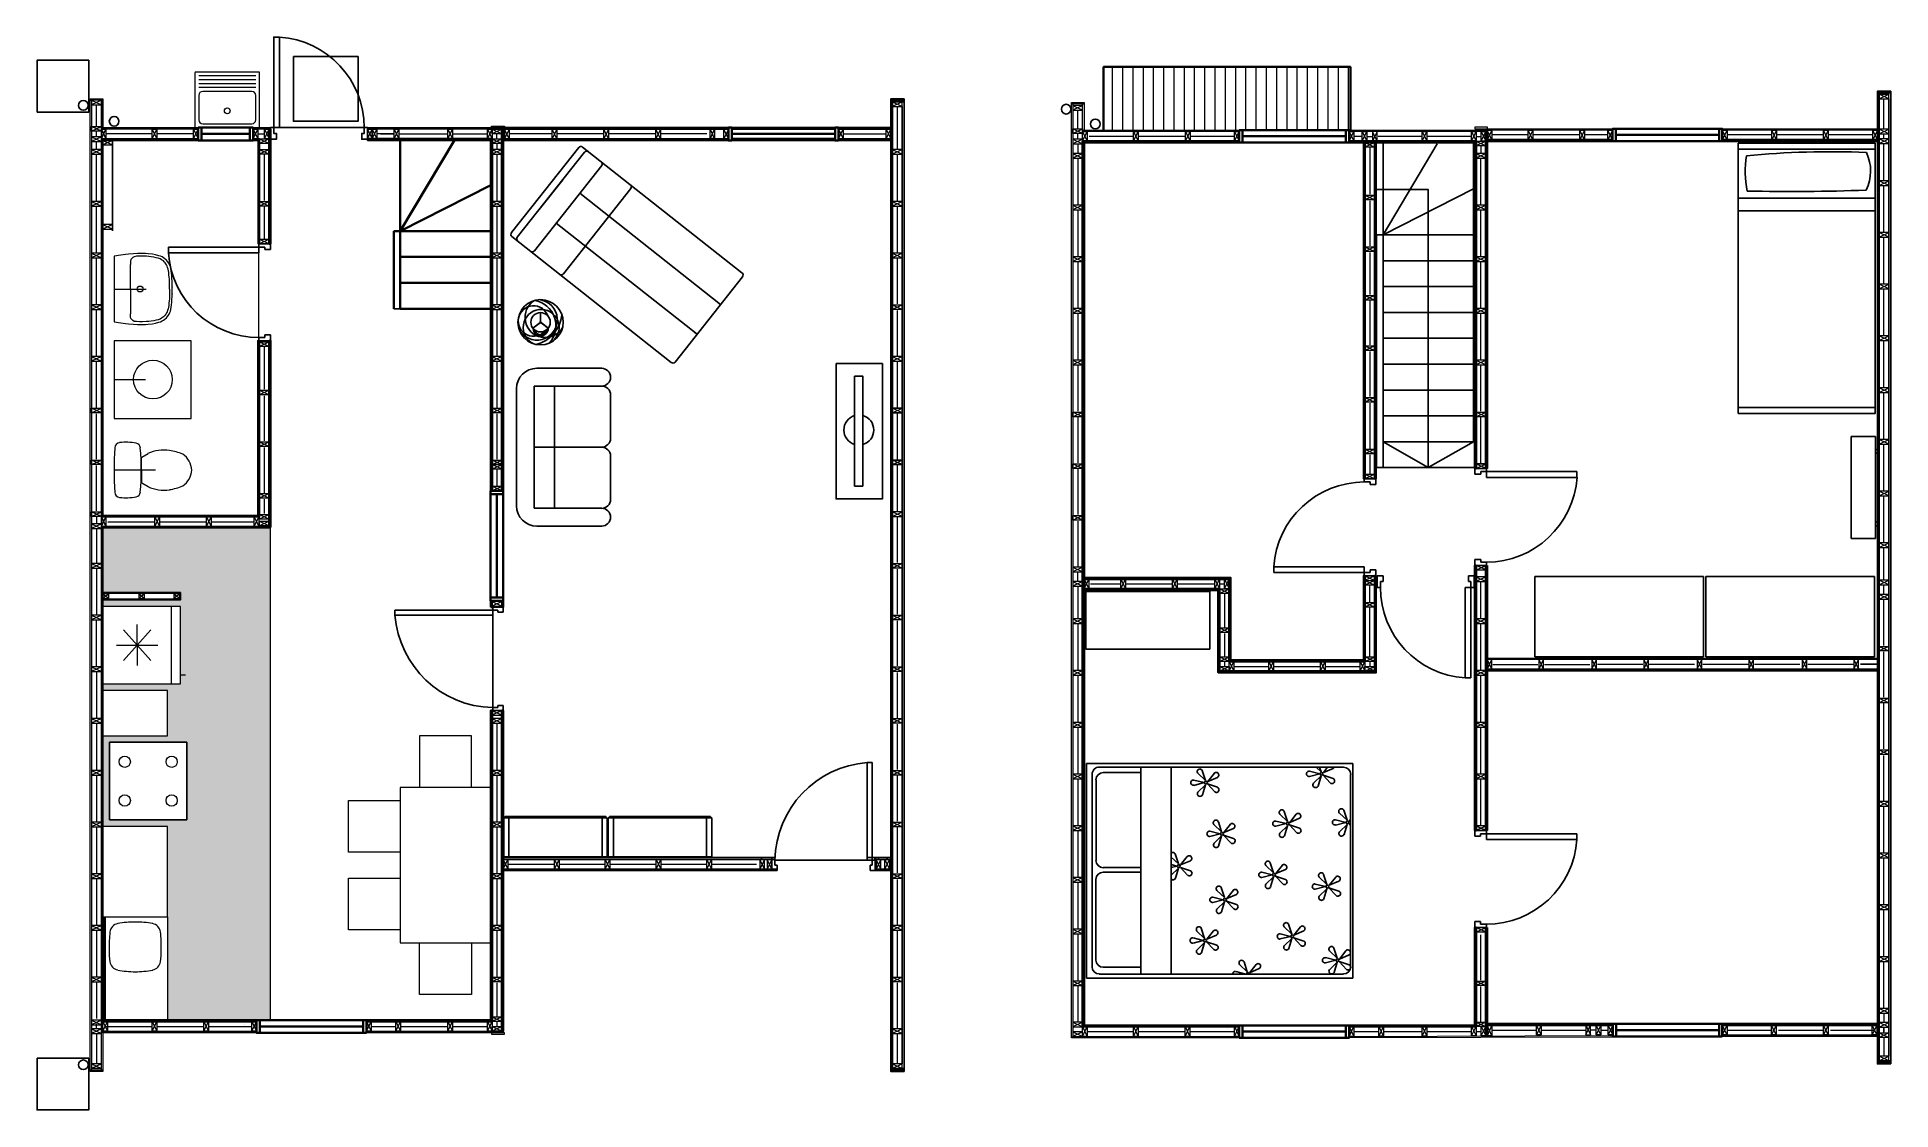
# Model space of a CAD drawing. Header units: inches. Extents: x 10.1 to 24.5, y 6.5 to 14.8.
import ezdxf

# ---------------------------------------------------------------- set-up
doc = ezdxf.new("R2010")
doc.units = ezdxf.units.IN
doc.header["$MEASUREMENT"] = 0
doc.linetypes.add('CENTER', pattern=[2, 1.25, -0.25, 0.25, -0.25])
doc.linetypes.add('DIVIDI2', pattern=[15.875, 6.35, -3.175, 0, -3.175, 0, -3.175])
doc.layers.add('_AUX', color=210, linetype='Continuous', lineweight=18, plot=False)
for name, color, linetype, lineweight in [('A-DETL-MBND', 3, 'Continuous', 18), ('A-DETL-MCUT', 4, 'Continuous', 25), ('A-DOOR-FULL', 4, 'Continuous', 25), ('A-ELEV-MBE1', 7, 'Continuous', 35), ('A-ELEV-MBE2', 4, 'Continuous', 25), ('A-FLOR-PATT', 8, 'Continuous', 18), ('A-FURN', 8, 'Continuous', 18), ('A-SECT-MCUT', 7, 'Continuous', 35), ('A-WALL-PATT', 8, 'Continuous', 18), ('A-WALL-STUD', 3, 'Continuous', 18)]:
    doc.layers.add(name, color=color, linetype=linetype, lineweight=lineweight)
for name, color, linetype in [('ARREDI_attrezzature', 175, 'Continuous'), ('ARREDI_interni - furniture', 252, 'Continuous'), ('Layer1', 7, 'Continuous')]:
    doc.layers.add(name, color=color, linetype=linetype)
doc.linetypes.add('BATTING', pattern='A,0.0001,-0.1,[134,ltypeshp.shx,S=0.1,R=0,X=-0.1,Y=0],-0.2,[134,ltypeshp.shx,S=0.1,R=180,X=0.1,Y=0],-0.1', length=0.4001)

msp = doc.modelspace()

# ---------------------------------------------------------------- hatches: boundary and pattern name
at = {"layer": 'A-FLOR-PATT'}
h = msp.add_hatch(dxfattribs=at)
h.set_pattern_fill('LINE', color=0, scale=0.025, angle=90, style=0)
h.set_pattern_definition([(90, (-439.32296, -36.13753), (-0.079375, 5e-18), [])])
h.paths.add_polyline_path([(20.272, 14.611), (18.363, 14.611), (18.363, 14.335), (20.272, 14.335)])
h.paths.add_polyline_path([(20.272, 14.335), (18.363, 14.335), (18.363, 14.122), (19.413, 14.122), (19.438, 14.122), (19.438, 14.122), (20.238, 14.122), (20.263, 14.122), (20.263, 14.122), (20.272, 14.122)])
h = msp.add_hatch(dxfattribs=at)
h.set_pattern_fill('DOTS', color=0, scale=0.02, style=0)
h.set_pattern_definition([(0, (-446.924777, -16.108078), (0.015875, 0.03175), [0, -0.03175])])
h.paths.add_polyline_path([(11.92, 11.046), (10.623, 11.046), (10.623, 10.546), (11.223, 10.546), (11.223, 10.489), (10.623, 10.489), (10.623, 8.038), (11.123, 8.038), (11.123, 7.238), (11.92, 7.238)])
h.paths.add_polyline_path([(10.673, 8.788), (11.273, 8.788), (11.273, 9.388), (10.673, 9.388)], flags=16)
h.paths.add_polyline_path([(11.122, 9.789), (10.623, 9.789), (10.623, 9.438), (11.122, 9.438)], flags=16)
h.paths.add_polyline_path([(11.223, 10.439), (10.623, 10.439), (10.623, 9.839), (11.223, 9.839)], flags=16)
h.paths.add_polyline_path([(11.123, 8.738), (10.623, 8.738), (10.623, 8.038), (11.123, 8.038)], flags=16)

# ---------------------------------------------------------------- linework, layer by layer
for p, q in [((16.82, 6.842), (16.82, 14.365)), ((13.729, 14.141), (16.718, 14.141)), ((13.729, 14.055), (15.462, 14.055)), ((15.487, 14.055), (16.287, 14.055)), ((16.312, 14.055), (16.718, 14.055)), ((13.729, 14.041), (16.718, 14.041)), ((12.873, 12.741), (12.923, 12.741)), ((14.004, 12.633), (13.948, 12.59)), ((14.003, 12.633), (13.948, 12.591)), ((14.008, 12.641), (14.008, 12.711)), ((14.009, 12.641), (14.009, 12.711)), ((14.012, 12.634), (14.068, 12.591)), ((14.012, 12.633), (14.067, 12.59)), ((24.145, 10.963), (24.145, 11.753)), ((24.145, 11.753), (24.335, 11.753)), ((24.335, 11.753), (24.335, 10.963)), ((24.335, 11.653), (24.35, 11.653)), ((24.35, 11.623), (24.335, 11.623)), ((24.35, 11.653), (24.35, 11.623)), ((24.35, 11.093), (24.335, 11.093)), ((24.335, 11.063), (24.35, 11.063)), ((24.35, 11.063), (24.35, 11.093)), ((24.335, 10.963), (24.145, 10.963)), ((21.699, 10.048), (21.699, 10.669)), ((21.699, 10.669), (23.004, 10.669)), ((23.004, 10.669), (23.004, 10.048)), ((23.022, 10.048), (23.022, 10.669)), ((23.022, 10.669), (24.327, 10.669)), ((24.327, 10.669), (24.327, 10.048)), ((19.184, 10.554), (18.225, 10.554)), ((18.225, 10.554), (18.225, 10.109)), ((19.184, 10.109), (19.184, 10.554)), ((13.638, 9.656), (13.638, 10.371)), ((18.225, 10.109), (19.184, 10.109)), ((21.699, 10.048), (23.004, 10.048)), ((23.022, 10.048), (24.327, 10.048)), ((24.218, 9.992), (24.327, 9.992)), ((24.327, 9.992), (24.327, 9.992)), ((24.327, 9.992), (24.349, 9.992)), ((16.574, 9.231), (16.574, 8.462)), ((20.291, 9.223), (18.231, 9.223)), ((18.231, 9.223), (18.231, 7.563)), ((20.219, 9.196), (18.33, 9.196)), ((18.652, 7.596), (18.652, 9.196)), ((18.652, 9.196), (18.887, 9.196)), ((18.887, 9.196), (18.887, 7.596)), ((20.045, 9.16), (20.007, 9.196)), ((20.033, 9.196), (20.045, 9.16)), ((20.063, 9.154), (20.096, 9.196)), ((20.138, 9.185), (20.063, 9.154)), ((20.291, 7.563), (20.291, 9.223)), ((18.274, 9.141), (18.274, 7.65)), ((19.062, 9.096), (19.141, 9.076)), ((19.141, 9.076), (19.062, 9.055)), ((19.151, 9.092), (19.092, 9.148)), ((19.093, 9.003), (19.152, 9.06)), ((19.126, 9.17), (19.151, 9.092)), ((19.152, 9.06), (19.128, 8.982)), ((19.167, 9.066), (19.245, 9.04)), ((19.223, 9.006), (19.167, 9.066)), ((19.169, 9.086), (19.22, 9.15)), ((19.244, 9.117), (19.169, 9.086)), ((19.955, 9.164), (20.035, 9.144)), ((20.035, 9.144), (19.955, 9.123)), ((19.987, 9.071), (20.045, 9.128)), ((20.045, 9.128), (20.022, 9.05)), ((20.061, 9.134), (20.139, 9.108)), ((20.117, 9.074), (20.061, 9.134)), ((20.274, 7.65), (20.274, 9.14)), ((13.724, 8.803), (13.724, 8.503)), ((14.524, 8.803), (13.724, 8.803)), ((14.524, 8.503), (14.524, 8.803)), ((14.532, 8.803), (14.532, 8.503)), ((15.332, 8.803), (14.532, 8.803)), ((15.332, 8.503), (15.332, 8.803)), ((19.275, 8.696), (19.216, 8.752)), ((19.251, 8.774), (19.275, 8.696)), ((19.293, 8.69), (19.344, 8.754)), ((19.696, 8.779), (19.775, 8.759)), ((19.775, 8.759), (19.696, 8.739)), ((19.785, 8.775), (19.726, 8.832)), ((19.76, 8.853), (19.785, 8.775)), ((19.801, 8.749), (19.879, 8.723)), ((19.857, 8.689), (19.801, 8.749)), ((19.803, 8.769), (19.854, 8.833)), ((19.878, 8.8), (19.803, 8.769)), ((20.156, 8.789), (20.236, 8.769)), ((20.236, 8.769), (20.156, 8.748)), ((20.246, 8.785), (20.187, 8.841)), ((20.188, 8.696), (20.246, 8.753)), ((20.221, 8.863), (20.246, 8.785)), ((20.246, 8.753), (20.223, 8.675)), ((20.262, 8.759), (20.274, 8.755)), ((20.274, 8.745), (20.262, 8.759)), ((20.264, 8.779), (20.274, 8.792)), ((20.274, 8.783), (20.264, 8.779)), ((19.186, 8.7), (19.265, 8.68)), ((19.265, 8.68), (19.186, 8.659)), ((19.218, 8.607), (19.276, 8.664)), ((19.276, 8.664), (19.253, 8.586)), ((19.292, 8.67), (19.369, 8.644)), ((19.347, 8.61), (19.292, 8.67)), ((19.369, 8.721), (19.293, 8.69)), ((19.727, 8.686), (19.786, 8.743)), ((19.786, 8.743), (19.762, 8.665)), ((13.718, 8.482), (15.82, 8.482)), ((13.724, 8.503), (14.524, 8.503)), ((14.532, 8.503), (15.332, 8.503)), ((15.718, 8.482), (15.718, 8.496)), ((15.798, 8.482), (15.798, 8.496)), ((15.798, 8.477), (15.798, 8.482)), ((15.82, 8.477), (16.534, 8.477)), ((16.597, 8.482), (16.718, 8.482)), ((16.622, 8.496), (16.622, 8.482)), ((16.689, 8.496), (16.689, 8.482)), ((18.942, 8.447), (18.887, 8.499)), ((18.917, 8.525), (18.942, 8.447)), ((18.959, 8.441), (19.01, 8.505)), ((19.035, 8.472), (18.959, 8.441)), ((15.798, 8.397), (13.718, 8.397)), ((15.718, 8.407), (15.718, 8.408)), ((15.798, 8.397), (15.838, 8.397)), ((16.604, 8.407), (16.597, 8.407)), ((16.597, 8.407), (16.718, 8.407)), ((16.622, 8.407), (16.622, 8.397)), ((16.689, 8.407), (16.689, 8.397)), ((18.887, 8.442), (18.931, 8.431)), ((18.931, 8.431), (18.887, 8.419)), ((18.887, 8.361), (18.942, 8.415)), ((18.942, 8.415), (18.919, 8.337)), ((18.958, 8.421), (19.035, 8.395)), ((19.013, 8.361), (18.958, 8.421)), ((19.588, 8.383), (19.667, 8.363)), ((19.667, 8.363), (19.588, 8.342)), ((19.677, 8.379), (19.618, 8.435)), ((19.619, 8.29), (19.678, 8.347)), ((19.652, 8.457), (19.677, 8.379)), ((19.678, 8.347), (19.654, 8.269)), ((19.693, 8.353), (19.771, 8.327)), ((19.749, 8.293), (19.693, 8.353)), ((19.695, 8.373), (19.746, 8.437)), ((19.77, 8.404), (19.695, 8.373)), ((20.09, 8.289), (20.031, 8.345)), ((20.065, 8.366), (20.09, 8.289)), ((20.108, 8.282), (20.159, 8.346)), ((19.209, 8.191), (19.288, 8.17)), ((19.298, 8.187), (19.239, 8.243)), ((19.273, 8.265), (19.298, 8.187)), ((19.316, 8.18), (19.367, 8.244)), ((19.391, 8.212), (19.316, 8.18)), ((20.001, 8.292), (20.08, 8.272)), ((20.08, 8.272), (20.001, 8.252)), ((20.032, 8.199), (20.091, 8.256)), ((20.091, 8.256), (20.067, 8.178)), ((20.106, 8.262), (20.184, 8.236)), ((20.162, 8.202), (20.106, 8.262)), ((20.183, 8.314), (20.108, 8.282)), ((19.288, 8.17), (19.209, 8.15)), ((19.24, 8.097), (19.299, 8.155)), ((19.299, 8.155), (19.275, 8.076)), ((19.314, 8.16), (19.392, 8.134)), ((19.37, 8.1), (19.314, 8.16)), ((19.144, 7.872), (19.085, 7.928)), ((19.119, 7.95), (19.144, 7.872)), ((19.162, 7.865), (19.213, 7.929)), ((19.237, 7.897), (19.162, 7.865)), ((19.729, 7.908), (19.808, 7.887)), ((19.808, 7.887), (19.729, 7.867)), ((19.819, 7.904), (19.759, 7.96)), ((19.794, 7.982), (19.819, 7.904)), ((19.836, 7.897), (19.887, 7.961)), ((19.912, 7.929), (19.836, 7.897)), ((19.055, 7.876), (19.134, 7.855)), ((19.134, 7.855), (19.055, 7.835)), ((19.086, 7.782), (19.145, 7.84)), ((19.145, 7.84), (19.121, 7.761)), ((19.16, 7.845), (19.238, 7.819)), ((19.216, 7.785), (19.16, 7.845)), ((19.761, 7.814), (19.819, 7.872)), ((19.819, 7.872), (19.796, 7.793)), ((19.835, 7.877), (19.912, 7.851)), ((19.89, 7.817), (19.835, 7.877)), ((20.169, 7.719), (20.11, 7.775)), ((20.169, 7.719), (20.11, 7.775)), ((20.144, 7.797), (20.169, 7.719)), ((20.144, 7.797), (20.169, 7.719)), ((20.187, 7.712), (20.238, 7.776)), ((20.187, 7.712), (20.238, 7.776)), ((20.262, 7.744), (20.187, 7.712)), ((20.262, 7.744), (20.187, 7.712)), ((19.385, 7.616), (19.464, 7.596)), ((19.474, 7.613), (19.415, 7.669)), ((19.45, 7.69), (19.474, 7.613)), ((19.492, 7.606), (19.543, 7.67)), ((19.567, 7.638), (19.492, 7.606)), ((20.08, 7.723), (20.159, 7.702)), ((20.08, 7.723), (20.159, 7.702)), ((20.159, 7.702), (20.08, 7.682)), ((20.159, 7.702), (20.08, 7.682)), ((20.111, 7.629), (20.17, 7.687)), ((20.111, 7.629), (20.17, 7.687)), ((20.17, 7.687), (20.146, 7.608)), ((20.17, 7.687), (20.146, 7.608)), ((20.185, 7.692), (20.263, 7.667)), ((20.241, 7.632), (20.185, 7.692)), ((20.185, 7.692), (20.263, 7.667)), ((20.241, 7.632), (20.185, 7.692)), ((18.231, 7.563), (20.291, 7.563)), ((18.33, 7.596), (20.219, 7.596)), ((18.887, 7.596), (18.652, 7.596)), ((13.729, 7.142), (13.729, 7.142))]:
    msp.add_line(p, q)
at = {"color": 0}
for p, q in [((24.436, 14.4), (24.436, 14.412)), ((24.453, 6.901), (24.453, 14.423)), ((15.654, 14.13), (16.287, 14.13)), ((16.312, 14.13), (16.504, 14.13)), ((21.245, 11.542), (21.32, 11.542)), ((24.436, 6.924), (24.453, 6.924))]:
    msp.add_line(p, q, dxfattribs=at)
for points in [[(15.049, 12.328), (15.57, 12.988, 0.415151), (15.566, 13.019), (14.334, 13.991, 0.411816), (14.304, 13.988), (13.784, 13.329, 0.412805), (13.787, 13.299), (15.019, 12.326, 0.393168), (15.049, 12.328, 0.121962)], [(13.828, 13.293), (14.349, 13.952, -0.410869), (14.378, 13.956, -0.716802)], [(24.263, 13.949, -0.232516), (24.261, 13.658, -0.015549), (23.342, 13.651, -0.088763), (23.336, 13.923, -0.941692)], [(24.263, 13.949, 0.0362), (23.336, 13.923, 0.372331)], [(13.961, 13.188), (14.481, 13.848, 0.410869), (14.478, 13.878, 0.716802)], [(14.185, 13.011), (14.706, 13.67, 0.410869), (14.703, 13.7, 0.716802)], [(13.828, 13.293, 0.41856), (13.832, 13.263, 0.198375)], [(13.961, 13.189, -0.41856), (13.931, 13.185, -0.198375)], [(14.185, 13.011, -0.41856), (14.156, 13.008, -0.198375)]]:
    msp.add_lwpolyline(points, format="xyb")
for points in [[(23.272, 14.021), (23.272, 11.931), (24.332, 11.931), (24.332, 14.021), (23.272, 14.021)], [(24.332, 14.021), (24.332, 13.976), (23.272, 13.976), (23.272, 11.931), (23.272, 11.976), (24.332, 11.976)], [(24.332, 14.021), (24.332, 13.597), (23.272, 13.597), (23.272, 13.497), (24.332, 13.497), (24.332, 13.597)], [(24.332, 13.976), (24.332, 13.976)], [(18.305, 8.474), (18.305, 9.098)], [(18.36, 9.154), (18.652, 9.154)], [(13.724, 8.803), (13.734, 8.803), (13.734, 8.813), (14.514, 8.813), (14.514, 8.803), (14.524, 8.803)], [(13.724, 8.503), (13.764, 8.503), (13.764, 8.803), (13.724, 8.803)], [(14.524, 8.503), (14.484, 8.503), (14.484, 8.803)], [(14.532, 8.803), (14.542, 8.803), (14.542, 8.813), (15.322, 8.813), (15.322, 8.803), (15.332, 8.803)], [(14.532, 8.503), (14.572, 8.503), (14.572, 8.803), (14.532, 8.803)], [(15.332, 8.503), (15.292, 8.503), (15.292, 8.803)], [(18.304, 7.704), (18.304, 8.328)], [(18.652, 8.419), (18.36, 8.419)], [(18.36, 8.384), (18.652, 8.384)], [(18.652, 7.649), (18.36, 7.649)]]:
    msp.add_lwpolyline(points)
for points in [[(16.294, 12.316), (16.652, 12.316), (16.652, 11.27), (16.294, 11.27)], [(16.437, 12.22), (16.5, 12.22), (16.5, 11.369), (16.437, 11.369)]]:
    msp.add_lwpolyline(points, close=True, dxfattribs=at)
for centre, radius in [((14.008, 12.636), 0.175), ((14.008, 12.636), 0.075), ((14.008, 12.636), 0.005), ((19.155, 9.076), 0.0108), ((20.049, 9.144), 0.0108), ((19.789, 8.759), 0.0108), ((20.25, 8.769), 0.0108), ((19.279, 8.68), 0.0108), ((18.945, 8.431), 0.0108), ((19.681, 8.363), 0.0108), ((19.302, 8.17), 0.0108), ((20.094, 8.272), 0.0108), ((19.822, 7.887), 0.0108), ((19.148, 7.855), 0.0108), ((20.173, 7.703), 0.0108), ((20.173, 7.703), 0.0108)]:
    msp.add_circle(centre, radius)
for centre, radius, start, end in [((13.954, 12.646), 0.118, 18.423, 320.553), ((13.981, 12.655), 0.157, 205.599, 83.2636), ((14.044, 12.673), 0.156, 122.4423, 327.9699), ((13.927, 12.608), 0.2, 318.1619, 80.1682), ((14.013, 12.596), 0.139, 308.4891, 245.9043), ((13.907, 12.724), 0.268, 284.4939, 352.9771), ((14.009, 12.588), 0.0585, 179.9288, 2.2763), ((14.009, 12.588), 0.0481, 193.4546, 348.7505), ((18.33, 9.141), 0.0553, 89.4065, 180.2458), ((19.108, 9.161), 0.0205, 24.7612, 219.3638), ((20.128, 9.203), 0.0205, 299.8948, 340.7157), ((20.219, 9.14), 0.0558, 0, 90), ((18.36, 9.098), 0.0558, 90, 180), ((19.059, 9.076), 0.0205, 82.6987, 277.3013), ((19.234, 9.135), 0.0205, 299.8948, 134.4974), ((19.236, 9.021), 0.0205, 229.8522, 64.4548), ((19.953, 9.144), 0.0205, 82.6987, 277.3013), ((20.003, 9.058), 0.0205, 141.6267, 336.2293), ((20.13, 9.089), 0.0205, 229.8522, 64.4548), ((19.109, 8.99), 0.0205, 141.6267, 336.2293), ((19.232, 8.765), 0.0205, 24.7612, 219.3638), ((19.358, 8.739), 0.0205, 299.8948, 134.4974), ((19.693, 8.759), 0.0205, 82.6987, 277.3013), ((19.742, 8.845), 0.0205, 24.7612, 219.3638), ((19.868, 8.818), 0.0205, 299.8948, 134.4974), ((20.154, 8.769), 0.0205, 82.6987, 277.3013), ((20.202, 8.854), 0.0205, 24.7612, 219.3638), ((19.183, 8.68), 0.0205, 82.6987, 277.3013), ((19.234, 8.594), 0.0205, 141.6267, 336.2293), ((19.36, 8.625), 0.0205, 229.8522, 64.4548), ((19.743, 8.673), 0.0205, 141.6267, 336.2293), ((19.87, 8.705), 0.0205, 229.8522, 64.4548), ((20.204, 8.683), 0.0205, 141.6267, 336.2293), ((18.36, 8.474), 0.0558, 180, 270), ((18.898, 8.516), 0.0205, 24.7612, 122.8035), ((19.025, 8.49), 0.0205, 299.8948, 134.4974), ((19.634, 8.448), 0.0205, 24.7612, 219.3638), ((18.36, 8.328), 0.0558, 90, 180), ((18.9, 8.345), 0.0205, 231.2765, 336.2293), ((19.027, 8.376), 0.0205, 229.8522, 64.4548), ((19.585, 8.363), 0.0205, 82.6987, 277.3013), ((19.76, 8.422), 0.0205, 299.8948, 134.4974), ((19.762, 8.308), 0.0205, 229.8522, 64.4548), ((20.047, 8.358), 0.0205, 24.7612, 219.3638), ((20.173, 8.332), 0.0205, 299.8948, 134.4974), ((19.206, 8.17), 0.0205, 82.6987, 277.3013), ((19.255, 8.256), 0.0205, 24.7612, 219.3638), ((19.381, 8.23), 0.0205, 299.8948, 134.4974), ((19.635, 8.277), 0.0205, 141.6267, 336.2293), ((19.998, 8.272), 0.0205, 82.6987, 277.3013), ((20.048, 8.186), 0.0205, 141.6267, 336.2293), ((20.175, 8.218), 0.0205, 229.8522, 64.4548), ((19.256, 8.085), 0.0205, 141.6267, 336.2293), ((19.383, 8.116), 0.0205, 229.8522, 64.4548), ((19.101, 7.941), 0.0205, 24.7612, 219.3638), ((19.227, 7.915), 0.0205, 299.8948, 134.4974), ((19.727, 7.887), 0.0205, 82.6987, 277.3013), ((19.775, 7.973), 0.0205, 24.7612, 219.3638), ((19.901, 7.947), 0.0205, 299.8948, 134.4974), ((19.052, 7.855), 0.0205, 82.6987, 277.3013), ((19.102, 7.77), 0.0205, 141.6267, 336.2293), ((19.229, 7.801), 0.0205, 229.8522, 64.4548), ((19.777, 7.802), 0.0205, 141.6267, 336.2293), ((19.903, 7.833), 0.0205, 229.8522, 64.4548), ((20.126, 7.788), 0.0205, 24.7612, 219.3638), ((20.126, 7.788), 0.0205, 24.7612, 219.3638), ((20.252, 7.762), 0.0205, 299.8948, 134.4974), ((20.252, 7.762), 0.0205, 299.8948, 134.4974), ((18.33, 7.652), 0.0558, 180, 270), ((18.36, 7.704), 0.0558, 180, 270), ((19.382, 7.596), 0.0205, 82.6987, 179.5602), ((19.431, 7.682), 0.0205, 24.7612, 219.3638), ((19.478, 7.596), 0.0108, 0, 180), ((19.557, 7.656), 0.0205, 299.8948, 134.4974), ((20.077, 7.702), 0.0205, 82.6987, 277.3013), ((20.077, 7.702), 0.0205, 82.6987, 277.3013), ((20.127, 7.617), 0.0205, 141.6267, 336.2293), ((20.127, 7.617), 0.0205, 141.6267, 336.2293), ((20.219, 7.652), 0.0558, 270, 0), ((20.254, 7.648), 0.0205, 229.8522, 64.4548), ((20.254, 7.648), 0.0205, 229.8522, 64.4548)]:
    msp.add_arc(centre, radius, start, end)
for start, end in [(106.617, 253.383), (284.8946, 75.1054)]:
    msp.add_arc((16.47, 11.803), 0.116, start, end, dxfattribs=at)
at = {"layer": '_AUX', "color": 0}
for points in [[(11.92, 11.046), (10.623, 11.046), (10.623, 10.546), (11.223, 10.546), (11.223, 10.489), (10.623, 10.489), (10.623, 8.038), (11.123, 8.038), (11.123, 7.238), (11.92, 7.238)], [(11.223, 10.439), (10.623, 10.439), (10.623, 9.839), (11.223, 9.839)], [(11.122, 9.789), (10.623, 9.789), (10.623, 9.438), (11.122, 9.438)], [(10.673, 8.788), (11.273, 8.788), (11.273, 9.388), (10.673, 9.388)], [(11.123, 8.738), (10.623, 8.738), (10.623, 8.038), (11.123, 8.038)]]:
    msp.add_lwpolyline(points, close=True, dxfattribs=at)
at = {"layer": 'A-DETL-MBND', "color": 0}
for p, q in [((10.525, 14.353), (10.525, 14.364)), ((18.115, 14.324), (18.115, 14.335)), ((10.525, 6.842), (10.525, 6.853))]:
    msp.add_line(p, q, dxfattribs=at)
for points in [[(10.525, 14.364), (10.623, 14.364), (10.623, 14.353), (10.525, 14.353)], [(10.525, 10.753), (10.525, 14.353), (10.536, 14.353), (10.536, 10.753)], [(18.115, 14.335), (18.213, 14.335), (18.213, 14.324), (18.115, 14.324)], [(11.36, 14.13), (10.623, 14.13), (10.623, 14.141), (11.36, 14.141)], [(11.785, 14.141), (11.823, 14.141), (11.823, 14.13), (11.785, 14.13)], [(11.92, 14.141), (11.92, 14.13), (11.823, 14.13), (11.823, 14.141), (11.92, 14.141)], [(19.413, 14.111), (18.213, 14.111), (18.213, 14.122), (19.413, 14.122)], [(10.536, 10.778), (10.536, 6.853), (10.525, 6.853), (10.525, 10.753)], [(23.149, 7.125), (24.349, 7.125), (24.349, 7.114), (23.149, 7.114)], [(10.525, 6.853), (10.623, 6.853), (10.623, 6.842), (10.525, 6.842)], [(10.536, 6.853), (10.611, 6.853), (10.611, 6.865), (10.536, 6.865)]]:
    msp.add_lwpolyline(points, dxfattribs=at)
for points in [[(18.126, 14.324), (18.126, 7.103), (18.115, 7.103), (18.115, 14.324)], [(18.201, 14.111), (18.201, 14.324), (18.213, 14.324), (18.213, 14.111)], [(13.718, 14.141), (13.718, 14.13), (12.67, 14.13), (12.67, 14.141)], [(13.729, 14.152), (13.729, 14.141), (13.629, 14.141), (13.629, 14.152)], [(13.729, 14.041), (13.718, 14.041), (13.718, 14.141), (13.729, 14.141)], [(21.33, 14.122), (21.33, 14.111), (20.263, 14.111), (20.263, 14.122)], [(21.234, 14.144), (21.234, 14.133), (21.334, 14.133), (21.334, 14.144)], [(21.245, 14.122), (21.245, 14.133), (22.3, 14.133), (22.3, 14.122)], [(23.149, 14.122), (23.149, 14.133), (24.349, 14.133), (24.349, 14.122)], [(21.33, 10.027), (21.33, 10.038), (23.15, 10.038), (23.15, 10.027)], [(23.15, 10.027), (23.15, 10.038), (24.35, 10.038), (24.35, 10.027)], [(10.611, 6.853), (10.611, 7.153), (10.623, 7.153), (10.623, 6.853)], [(11.811, 7.153), (11.811, 7.142), (10.623, 7.142), (10.623, 7.153)], [(13.718, 7.153), (13.718, 7.142), (12.661, 7.142), (12.661, 7.153)], [(13.729, 7.131), (13.729, 7.142), (13.629, 7.142), (13.629, 7.131)], [(19.413, 7.114), (19.413, 7.103), (18.126, 7.103), (18.126, 7.114)], [(22.302, 7.12), (22.302, 7.109), (20.263, 7.103), (20.263, 7.114)]]:
    msp.add_lwpolyline(points, close=True, dxfattribs=at)
at = {"layer": 'A-DETL-MCUT', "color": 0}
for p, q in [((10.698, 14.043), (10.698, 13.343)), ((10.611, 10.753), (10.611, 11.953)), ((10.611, 11.953), (10.623, 11.953)), ((10.623, 11.953), (10.623, 11.131)), ((10.623, 11.056), (10.623, 9.903))]:
    msp.add_line(p, q, dxfattribs=at)
for points in [[(10.623, 14.051), (10.623, 13.153), (10.611, 13.153), (10.611, 14.353), (10.623, 14.353), (10.623, 14.13)], [(16.82, 14.365), (16.718, 14.365), (16.718, 14.354), (16.82, 14.354)], [(16.82, 14.341), (16.73, 14.341), (16.73, 14.353), (16.82, 14.353)], [(24.453, 14.412), (24.349, 14.412), (24.349, 14.423), (24.453, 14.423)], [(24.453, 14.412), (24.361, 14.412), (24.361, 14.4), (24.436, 14.4)], [(11.36, 14.043), (10.623, 14.043), (10.623, 14.055), (11.36, 14.055)], [(11.785, 14.055), (11.823, 14.055), (11.823, 14.043), (11.785, 14.043)], [(10.623, 9.903), (10.623, 9.553), (10.611, 9.553), (10.611, 10.778)], [(10.623, 10.54), (11.217, 10.54), (11.217, 10.546), (10.623, 10.546)], [(10.623, 10.489), (11.217, 10.489), (11.217, 10.495), (10.623, 10.495)], [(10.623, 7.153), (10.623, 7.153), (10.611, 7.153), (10.611, 8.353), (10.623, 8.353), (10.623, 7.228)], [(24.453, 6.901), (24.349, 6.901), (24.349, 6.912), (24.453, 6.912)], [(24.453, 6.924), (24.361, 6.924), (24.361, 6.912), (24.453, 6.912)], [(16.82, 6.853), (16.718, 6.853), (16.718, 6.842), (16.82, 6.842)], [(16.82, 6.853), (16.73, 6.853), (16.73, 6.865), (16.82, 6.865)]]:
    msp.add_lwpolyline(points, dxfattribs=at)
for points in [[(16.718, 13.153), (16.718, 14.353), (16.73, 14.353), (16.73, 13.153)], [(24.361, 14.412), (24.361, 14.112), (24.349, 14.112), (24.349, 14.412)], [(11.835, 14.055), (11.835, 13.243), (11.823, 13.243), (11.823, 14.055)], [(24.361, 14.112), (24.361, 12.912), (24.349, 12.912), (24.349, 14.112)], [(10.611, 11.953), (10.611, 13.153), (10.623, 13.153), (10.623, 11.953)], [(16.73, 11.953), (16.73, 13.153), (16.718, 13.153), (16.718, 11.953)], [(24.361, 12.912), (24.361, 11.712), (24.349, 11.712), (24.349, 12.912)], [(11.835, 12.493), (11.821, 12.493), (11.821, 11.131), (11.835, 11.131)], [(16.73, 10.753), (16.73, 11.953), (16.718, 11.953), (16.718, 10.753)], [(24.361, 11.712), (24.361, 10.512), (24.349, 10.512), (24.349, 11.712)], [(11.821, 11.131), (11.821, 11.143), (10.623, 11.143), (10.623, 11.131)], [(11.92, 11.046), (11.92, 11.056), (10.623, 11.056), (10.623, 11.046)], [(16.73, 9.553), (16.73, 10.753), (16.718, 10.753), (16.718, 9.553)], [(11.217, 10.489), (11.217, 10.546), (11.223, 10.546), (11.223, 10.489)], [(24.361, 10.512), (24.361, 9.312), (24.349, 9.312), (24.349, 10.512)], [(10.611, 8.353), (10.611, 9.553), (10.623, 9.553), (10.623, 8.353)], [(16.73, 8.353), (16.73, 9.553), (16.718, 9.553), (16.718, 8.353)], [(24.361, 9.312), (24.361, 8.112), (24.349, 8.112), (24.349, 9.312)], [(16.718, 7.153), (16.718, 8.353), (16.73, 8.353), (16.73, 7.153)], [(24.361, 8.112), (24.361, 7.135), (24.349, 7.135), (24.349, 8.112)], [(16.718, 6.853), (16.718, 7.153), (16.73, 7.153), (16.73, 6.853)], [(24.361, 7.135), (24.361, 6.912), (24.349, 6.912), (24.349, 7.135)]]:
    msp.add_lwpolyline(points, close=True, dxfattribs=at)
at = {"layer": 'A-DOOR-FULL', "color": 0, "linetype": 'CENTER'}
for p, q in [((15.798, 8.477), (15.798, 8.397)), ((15.82, 8.437), (15.82, 8.477)), ((16.574, 8.477), (16.597, 8.477)), ((16.574, 8.437), (16.574, 8.477)), ((16.597, 8.477), (16.597, 8.397)), ((15.838, 8.437), (15.82, 8.437)), ((15.838, 8.397), (15.838, 8.437)), ((16.557, 8.397), (16.557, 8.437)), ((16.557, 8.437), (16.574, 8.437)), ((16.718, 8.397), (16.557, 8.397))]:
    msp.add_line(p, q, dxfattribs=at)
at = {"layer": 'A-DOOR-FULL', "color": 0}
for points in [[(11.99, 14.841), (11.99, 14.141), (11.945, 14.141), (11.945, 14.841), (11.99, 14.841)], [(11.945, 14.141), (11.92, 14.141), (11.92, 14.051), (11.965, 14.051), (11.965, 14.096), (11.945, 14.096), (11.945, 14.141)], [(12.645, 14.141), (12.67, 14.141), (12.67, 14.051), (12.625, 14.051), (12.625, 14.096), (12.645, 14.096), (12.645, 14.141)]]:
    msp.add_lwpolyline(points, dxfattribs=at)
at = {"layer": 'A-DOOR-FULL', "color": 0, "linetype": 'CENTER'}
for points in [[(11.13, 13.173), (11.83, 13.173), (11.83, 13.218), (11.13, 13.218), (11.13, 13.173)], [(11.83, 13.218), (11.83, 13.243), (11.92, 13.243), (11.92, 13.198), (11.875, 13.198), (11.875, 13.218), (11.83, 13.218)], [(11.83, 12.518), (11.83, 12.493), (11.92, 12.493), (11.92, 12.538), (11.875, 12.538), (11.875, 12.518), (11.83, 12.518)], [(21.325, 11.481), (21.325, 11.506), (21.235, 11.506), (21.235, 11.461), (21.28, 11.461), (21.28, 11.481), (21.325, 11.481)], [(22.025, 11.436), (21.325, 11.436), (21.325, 11.481), (22.025, 11.481), (22.025, 11.436)], [(20.38, 11.401), (20.38, 11.426), (20.47, 11.426), (20.47, 11.381), (20.425, 11.381), (20.425, 11.401), (20.38, 11.401)], [(21.325, 10.781), (21.325, 10.756), (21.235, 10.756), (21.235, 10.801), (21.28, 10.801), (21.28, 10.781), (21.325, 10.781)], [(19.68, 10.746), (20.38, 10.746), (20.38, 10.701), (19.68, 10.701), (19.68, 10.746)], [(20.38, 10.701), (20.38, 10.676), (20.47, 10.676), (20.47, 10.721), (20.425, 10.721), (20.425, 10.701), (20.38, 10.701)], [(20.505, 10.586), (20.48, 10.586), (20.48, 10.676), (20.525, 10.676), (20.525, 10.631), (20.505, 10.631), (20.505, 10.586)], [(21.205, 10.586), (21.23, 10.586), (21.23, 10.676), (21.185, 10.676), (21.185, 10.631), (21.205, 10.631), (21.205, 10.586)], [(21.16, 9.886), (21.16, 10.586), (21.205, 10.586), (21.205, 9.886), (21.16, 9.886)], [(12.882, 10.371), (13.638, 10.371), (13.638, 10.411), (12.882, 10.411), (12.882, 10.371)], [(13.638, 10.411), (13.638, 10.433), (13.718, 10.433), (13.718, 10.393), (13.678, 10.393), (13.678, 10.411), (13.638, 10.411)], [(13.638, 9.656), (13.638, 9.633), (13.718, 9.633), (13.718, 9.673), (13.678, 9.673), (13.678, 9.656), (13.638, 9.656)], [(16.534, 9.231), (16.534, 8.477), (16.574, 8.477), (16.574, 9.231), (16.534, 9.231)], [(21.324, 8.681), (21.324, 8.706), (21.234, 8.706), (21.234, 8.661), (21.279, 8.661), (21.279, 8.681), (21.324, 8.681)], [(22.024, 8.636), (21.324, 8.636), (21.324, 8.681), (22.024, 8.681), (22.024, 8.636)], [(21.324, 7.981), (21.324, 7.956), (21.234, 7.956), (21.234, 8.001), (21.279, 8.001), (21.279, 7.981), (21.324, 7.981)]]:
    msp.add_lwpolyline(points, dxfattribs=at)
for centre, radius, start, end in [((11.942, 14.14), 0.703, 0.0864, 86.1093), ((11.831, 13.221), 0.703, 183.8907, 269.9136), ((20.381, 10.698), 0.703, 90.0864, 176.1093), ((21.324, 11.484), 0.703, 270.0864, 356.1093), ((21.207, 10.587), 0.703, 180.0864, 266.1093), ((13.655, 10.431), 0.775, 184.4047, 268.7104), ((16.594, 8.46), 0.774, 94.4047, 178.7104), ((21.323, 8.684), 0.703, 270.0864, 356.1093)]:
    msp.add_arc(centre, radius, start, end, dxfattribs=at)
at = {"layer": 'A-ELEV-MBE1', "color": 0}
for p, q in [((11.385, 14.141), (11.76, 14.141)), ((11.385, 14.092), (11.76, 14.092)), ((15.487, 14.055), (16.287, 14.055)), ((19.438, 14.122), (20.238, 14.122)), ((19.438, 14.074), (20.238, 14.074)), ((23.149, 14.133), (22.3, 14.133)), ((11.385, 14.043), (11.76, 14.043)), ((19.438, 14.026), (20.238, 14.026)), ((23.149, 14.037), (22.3, 14.037)), ((12.873, 13.341), (12.873, 12.741)), ((12.923, 13.341), (12.923, 12.741)), ((13.622, 10.483), (13.622, 11.333)), ((13.718, 10.483), (13.718, 11.333)), ((10.525, 9.903), (10.525, 9.903)), ((11.811, 7.238), (12.661, 7.238)), ((19.413, 7.199), (20.263, 7.199)), ((23.124, 7.21), (22.327, 7.21)), ((11.811, 7.142), (12.661, 7.142)), ((19.413, 7.103), (20.263, 7.103)), ((23.124, 7.162), (22.327, 7.162)), ((23.124, 7.114), (22.327, 7.114))]:
    msp.add_line(p, q, dxfattribs=at)
at = {"layer": 'A-ELEV-MBE1', "color": 0, "linetype": 'Continuous'}
for p, q in [((15.487, 14.093), (16.287, 14.093)), ((23.124, 14.085), (22.325, 14.085)), ((13.67, 10.508), (13.67, 11.308)), ((11.836, 7.191), (12.635, 7.191)), ((19.438, 7.152), (20.237, 7.152))]:
    msp.add_line(p, q, dxfattribs=at)
at = {"layer": 'A-ELEV-MBE1', "color": 0}
for points in [[(20.272, 14.122), (20.272, 14.611), (18.363, 14.611), (18.363, 14.122)], [(12.923, 13.341), (12.923, 14.045)], [(12.923, 13.341), (13.342, 14.045)], [(12.923, 13.341), (13.623, 13.697)], [(12.923, 13.341), (12.873, 13.341)], [(12.923, 13.341), (13.623, 13.341)], [(12.923, 13.141), (13.623, 13.141)], [(12.923, 12.941), (13.623, 12.941)], [(12.923, 12.741), (13.623, 12.741)]]:
    msp.add_lwpolyline(points, dxfattribs=at)
for points in [[(11.36, 14.141), (11.385, 14.141), (11.385, 14.043), (11.36, 14.043)], [(11.76, 14.141), (11.785, 14.141), (11.785, 14.043), (11.76, 14.043)], [(15.462, 14.141), (15.487, 14.141), (15.487, 14.041), (15.462, 14.041)], [(16.287, 14.141), (16.312, 14.141), (16.312, 14.041), (16.287, 14.041)], [(19.413, 14.122), (19.438, 14.122), (19.438, 14.026), (19.413, 14.026)], [(20.263, 14.122), (20.238, 14.122), (20.238, 14.026), (20.263, 14.026)], [(22.325, 14.037), (22.3, 14.037), (22.3, 14.133), (22.325, 14.133)], [(23.149, 14.037), (23.124, 14.037), (23.124, 14.133), (23.149, 14.133)], [(13.622, 11.308), (13.622, 11.333), (13.718, 11.333), (13.718, 11.308)], [(13.622, 10.483), (13.622, 10.508), (13.718, 10.508), (13.718, 10.483)], [(11.811, 7.238), (11.836, 7.238), (11.836, 7.142), (11.811, 7.142)], [(12.636, 7.238), (12.661, 7.238), (12.661, 7.142), (12.636, 7.142)], [(19.413, 7.199), (19.438, 7.199), (19.438, 7.103), (19.413, 7.103)], [(20.238, 7.199), (20.263, 7.199), (20.263, 7.103), (20.238, 7.103)], [(22.302, 7.114), (22.327, 7.114), (22.327, 7.21), (22.302, 7.21)], [(23.149, 7.114), (23.124, 7.114), (23.124, 7.21), (23.149, 7.21)]]:
    msp.add_lwpolyline(points, close=True, dxfattribs=at)
at = {"layer": 'A-ELEV-MBE2', "color": 0}
for p, q in [((24.436, 14.364), (24.436, 6.96)), ((16.805, 6.901), (16.805, 14.305)), ((12.645, 14.141), (11.945, 14.141)), ((13.729, 14.13), (15.462, 14.13)), ((15.487, 14.13), (16.287, 14.13)), ((16.312, 14.13), (16.718, 14.13)), ((20.475, 13.312), (20.475, 12.712)), ((20.525, 13.312), (20.525, 12.712)), ((20.475, 12.712), (20.475, 11.512)), ((20.525, 12.712), (20.525, 11.512)), ((20.47, 11.512), (21.235, 11.512)), ((13.718, 8.496), (15.821, 8.496)), ((16.534, 8.496), (16.718, 8.496)), ((13.718, 8.408), (15.838, 8.408))]:
    msp.add_line(p, q, dxfattribs=at)
at = {"layer": 'A-ELEV-MBE2', "color": 0, "ltscale": 0.05}
for points in [[(10.114, 14.262), (10.514, 14.262), (10.514, 14.662), (10.114, 14.662)], [(10.114, 6.945), (10.514, 6.945), (10.514, 6.545), (10.114, 6.545)]]:
    msp.add_lwpolyline(points, close=True, dxfattribs=at)
at = {"layer": 'A-ELEV-MBE2', "color": 0}
for points in [[(12.097, 14.691), (12.597, 14.691), (12.597, 14.191), (12.097, 14.191), (12.097, 14.691)], [(20.525, 13.312), (20.525, 14.016)], [(20.525, 13.312), (20.944, 14.016)], [(21.235, 11.712), (21.225, 11.712), (21.225, 14.026)], [(20.875, 12.712), (20.875, 13.662), (20.47, 13.662)], [(20.525, 13.312), (21.225, 13.667)], [(20.525, 13.312), (20.475, 13.312)], [(20.525, 13.312), (21.225, 13.312)], [(20.525, 13.112), (21.225, 13.112)], [(20.525, 12.912), (21.225, 12.912)], [(20.525, 12.712), (21.225, 12.712)], [(20.875, 11.512), (20.875, 12.712)], [(20.525, 12.512), (21.225, 12.512)], [(20.525, 12.312), (21.225, 12.312)], [(20.525, 12.112), (21.225, 12.112)], [(20.525, 11.912), (21.225, 11.912)], [(20.525, 11.712), (21.225, 11.712)], [(21.225, 11.712), (20.875, 11.512), (20.525, 11.712)]]:
    msp.add_lwpolyline(points, dxfattribs=at)
at = {"layer": 'A-ELEV-MBE2', "color": 0, "ltscale": 0.05}
for centre in [(10.472, 14.313), (10.71, 14.19), (18.074, 14.284), (18.299, 14.17), (10.472, 6.894)]:
    msp.add_circle(centre, 0.0375, dxfattribs=at)
at = {"layer": 'A-FLOR-PATT', "color": 0}
msp.add_line((11.83, 12.518), (11.83, 13.218), dxfattribs=at)
at = {"layer": 'A-FLOR-PATT', "color": 0, "linetype": 'BATTING', "ltscale": 0.11}
msp.add_lwpolyline([(11.872, 13.737), (11.872, 13.737)], dxfattribs=at)
at = {"layer": 'A-FURN', "color": 0, "ltscale": 0.25}
for p, q in [((11.335, 14.566), (11.335, 14.146)), ((11.83, 14.571), (11.34, 14.571)), ((11.805, 14.541), (11.365, 14.541)), ((11.805, 14.511), (11.365, 14.511)), ((11.835, 14.146), (11.835, 14.566)), ((11.805, 14.481), (11.365, 14.481)), ((11.805, 14.451), (11.365, 14.451)), ((11.365, 14.391), (11.365, 14.201)), ((11.775, 14.421), (11.395, 14.421)), ((11.805, 14.201), (11.805, 14.391)), ((11.34, 14.141), (11.83, 14.141)), ((11.395, 14.171), (11.775, 14.171))]:
    msp.add_line(p, q, dxfattribs=at)
at = {"layer": 'A-FURN', "color": 0, "linetype": 'Continuous'}
for p, q in [((23.242, 14.062), (23.242, 14.062)), ((11.718, 7.204), (11.718, 7.204)), ((19.32, 7.174), (19.32, 7.174))]:
    msp.add_line(p, q, dxfattribs=at)
at = {"layer": 'A-FURN', "color": 0}
for p, q in [((24.349, 12.677), (24.349, 13.427)), ((10.761, 13.156), (10.71, 13.148)), ((10.71, 13.148), (10.71, 12.893)), ((10.797, 13.16), (10.761, 13.156)), ((10.822, 13.162), (10.797, 13.16)), ((10.861, 13.166), (10.822, 13.162)), ((10.837, 13.109), (10.836, 13.097)), ((10.836, 13.097), (10.836, 13.084)), ((10.836, 12.893), (10.836, 13.084)), ((10.84, 13.121), (10.837, 13.109)), ((10.846, 13.13), (10.84, 13.121)), ((10.854, 13.138), (10.846, 13.13)), ((10.866, 13.143), (10.854, 13.138)), ((10.892, 13.167), (10.861, 13.166)), ((10.884, 13.146), (10.866, 13.143)), ((10.907, 13.147), (10.884, 13.146)), ((10.929, 13.168), (10.892, 13.167)), ((10.929, 13.147), (10.907, 13.147)), ((10.953, 13.168), (10.929, 13.168)), ((10.96, 13.146), (10.929, 13.147)), ((10.973, 13.166), (10.953, 13.168)), ((10.978, 13.145), (10.96, 13.146)), ((11.007, 13.162), (10.973, 13.166)), ((10.996, 13.142), (10.978, 13.145)), ((11.018, 13.139), (10.996, 13.142)), ((11.031, 13.157), (11.007, 13.162)), ((11.035, 13.135), (11.018, 13.139)), ((11.055, 13.151), (11.031, 13.157)), ((11.05, 13.131), (11.035, 13.135)), ((11.065, 13.126), (11.05, 13.131)), ((11.069, 13.147), (11.055, 13.151)), ((11.077, 13.119), (11.065, 13.126)), ((11.082, 13.141), (11.069, 13.147)), ((11.091, 13.11), (11.077, 13.119)), ((11.093, 13.134), (11.082, 13.141)), ((11.097, 13.103), (11.091, 13.11)), ((11.103, 13.126), (11.093, 13.134)), ((11.104, 13.096), (11.097, 13.103)), ((11.114, 13.116), (11.103, 13.126)), ((11.111, 13.088), (11.104, 13.096)), ((11.116, 13.079), (11.111, 13.088)), ((11.122, 13.107), (11.114, 13.116)), ((11.121, 13.07), (11.116, 13.079)), ((11.124, 13.06), (11.121, 13.07)), ((11.13, 13.097), (11.122, 13.107)), ((11.128, 13.048), (11.124, 13.06)), ((11.136, 13.086), (11.13, 13.097)), ((11.141, 13.076), (11.136, 13.086)), ((11.145, 13.064), (11.141, 13.076)), ((11.148, 13.052), (11.145, 13.064)), ((11.151, 13.035), (11.148, 13.052)), ((11.13, 13.035), (11.128, 13.048)), ((11.132, 13.02), (11.13, 13.035)), ((11.134, 13.004), (11.132, 13.02)), ((11.136, 12.986), (11.134, 13.004)), ((11.137, 12.97), (11.136, 12.986)), ((11.138, 12.952), (11.137, 12.97)), ((11.138, 12.932), (11.138, 12.952)), ((11.139, 12.911), (11.138, 12.932)), ((11.139, 12.893), (11.139, 12.911)), ((11.154, 13.016), (11.151, 13.035)), ((11.156, 12.996), (11.154, 13.016)), ((11.157, 12.975), (11.156, 12.996)), ((11.158, 12.955), (11.157, 12.976)), ((11.159, 12.932), (11.158, 12.955)), ((11.16, 12.909), (11.159, 12.933)), ((11.16, 12.893), (11.16, 12.909)), ((10.71, 12.893), (10.71, 12.639)), ((10.71, 12.893), (10.957, 12.893)), ((10.836, 12.893), (10.836, 12.702)), ((11.132, 12.767), (11.13, 12.752)), ((11.134, 12.783), (11.132, 12.767)), ((11.136, 12.801), (11.134, 12.783)), ((11.137, 12.817), (11.136, 12.801)), ((11.138, 12.835), (11.137, 12.817)), ((11.139, 12.876), (11.138, 12.855)), ((11.138, 12.855), (11.138, 12.835)), ((11.139, 12.893), (11.139, 12.876)), ((11.151, 12.752), (11.154, 12.771)), ((11.154, 12.771), (11.156, 12.791)), ((11.156, 12.791), (11.157, 12.812)), ((11.157, 12.811), (11.158, 12.832)), ((11.158, 12.832), (11.159, 12.855)), ((11.159, 12.854), (11.16, 12.878)), ((11.16, 12.878), (11.16, 12.893)), ((10.71, 12.639), (10.761, 12.631)), ((10.761, 12.631), (10.797, 12.627)), ((10.797, 12.627), (10.822, 12.624)), ((10.822, 12.624), (10.861, 12.621)), ((10.836, 12.69), (10.836, 12.702)), ((10.837, 12.678), (10.836, 12.69)), ((10.84, 12.666), (10.837, 12.678)), ((10.846, 12.657), (10.84, 12.666)), ((10.854, 12.649), (10.846, 12.657)), ((10.866, 12.643), (10.854, 12.649)), ((10.861, 12.621), (10.892, 12.62)), ((10.884, 12.641), (10.866, 12.643)), ((10.907, 12.64), (10.884, 12.641)), ((10.892, 12.62), (10.929, 12.618)), ((10.929, 12.639), (10.907, 12.64)), ((10.96, 12.641), (10.929, 12.639)), ((10.929, 12.618), (10.953, 12.619)), ((10.953, 12.619), (10.973, 12.621)), ((10.978, 12.642), (10.96, 12.641)), ((10.973, 12.621), (11.007, 12.625)), ((10.996, 12.645), (10.978, 12.642)), ((11.018, 12.648), (10.996, 12.645)), ((11.007, 12.625), (11.031, 12.63)), ((11.035, 12.652), (11.018, 12.648)), ((11.031, 12.63), (11.055, 12.636)), ((11.05, 12.656), (11.035, 12.652)), ((11.065, 12.661), (11.05, 12.656)), ((11.055, 12.636), (11.069, 12.64)), ((11.077, 12.668), (11.065, 12.661)), ((11.069, 12.64), (11.082, 12.646)), ((11.091, 12.677), (11.077, 12.668)), ((11.082, 12.646), (11.093, 12.653)), ((11.097, 12.684), (11.091, 12.677)), ((11.093, 12.653), (11.103, 12.661)), ((11.104, 12.691), (11.097, 12.684)), ((11.103, 12.661), (11.114, 12.671)), ((11.111, 12.699), (11.104, 12.691)), ((11.116, 12.708), (11.111, 12.699)), ((11.114, 12.671), (11.122, 12.68)), ((11.121, 12.717), (11.116, 12.708)), ((11.124, 12.727), (11.121, 12.717)), ((11.122, 12.68), (11.13, 12.69)), ((11.128, 12.739), (11.124, 12.727)), ((11.13, 12.752), (11.128, 12.739)), ((11.13, 12.69), (11.136, 12.7)), ((11.136, 12.7), (11.141, 12.711)), ((11.141, 12.711), (11.145, 12.723)), ((11.145, 12.723), (11.148, 12.735)), ((11.148, 12.735), (11.151, 12.752)), ((24.349, 12.677), (24.349, 11.927)), ((13.623, 12.433), (13.623, 10.433)), ((10.923, 11.592), (10.972, 11.622)), ((11.029, 11.493), (10.71, 11.493)), ((10.921, 11.493), (10.921, 11.588)), ((10.921, 11.493), (10.921, 11.399)), ((10.923, 11.395), (10.972, 11.365)), ((24.349, 8.82), (24.349, 10.82)), ((10.668, 10.536), (10.623, 10.5)), ((10.623, 10.536), (10.668, 10.5)), ((10.946, 10.536), (10.901, 10.5)), ((10.901, 10.536), (10.946, 10.5)), ((11.217, 10.536), (11.172, 10.5)), ((11.172, 10.536), (11.217, 10.5)), ((10.623, 10.439), (10.623, 9.839)), ((11.223, 10.439), (10.623, 10.439)), ((11.153, 9.839), (11.153, 10.439)), ((11.223, 9.839), (11.223, 10.439)), ((10.993, 10.021), (10.783, 10.258)), ((10.993, 10.258), (10.783, 10.021)), ((10.888, 10.139), (10.888, 10.298)), ((10.729, 10.139), (11.047, 10.139)), ((10.888, 10.139), (10.888, 9.981)), ((11.223, 9.909), (11.263, 9.909)), ((19.335, 9.937), (19.335, 9.937)), ((10.623, 9.839), (11.223, 9.839)), ((13.473, 9.038), (13.473, 9.438)), ((13.623, 9.038), (12.923, 9.038)), ((12.923, 9.038), (12.923, 7.838)), ((13.623, 7.838), (13.623, 9.038)), ((12.923, 8.538), (12.523, 8.538)), ((12.523, 7.938), (12.523, 8.338)), ((12.523, 8.338), (12.923, 8.338)), ((10.623, 8.038), (11.123, 8.038)), ((10.623, 7.238), (10.623, 8.038)), ((11.123, 8.038), (11.123, 7.238)), ((24.349, 7.22), (24.349, 8.12)), ((12.923, 7.938), (12.523, 7.938)), ((12.923, 7.838), (13.623, 7.838)), ((13.473, 7.838), (13.473, 7.438)), ((11.123, 7.238), (10.623, 7.238))]:
    msp.add_line(p, q, dxfattribs=at)
for points in [[(10.71, 12.493), (10.71, 11.893), (11.305, 11.893), (11.305, 12.493), (10.71, 12.493)], [(10.71, 12.193), (10.952, 12.193)], [(13.473, 9.438), (13.073, 9.438), (13.073, 9.038)], [(12.523, 8.538), (12.523, 8.938), (12.923, 8.938)], [(13.473, 7.438), (13.073, 7.438), (13.073, 7.838)]]:
    msp.add_lwpolyline(points, dxfattribs=at)
for points in [[(10.668, 10.536), (10.623, 10.536), (10.623, 10.5), (10.668, 10.5)], [(10.946, 10.536), (10.901, 10.536), (10.901, 10.5), (10.946, 10.5)], [(11.217, 10.536), (11.172, 10.536), (11.172, 10.5), (11.217, 10.5)], [(10.623, 9.789), (10.623, 9.438), (11.122, 9.438), (11.122, 9.789)], [(11.273, 9.388), (11.273, 8.788), (10.673, 8.788), (10.673, 9.388)], [(10.623, 8.038), (11.123, 8.038), (11.123, 8.738), (10.623, 8.738)]]:
    msp.add_lwpolyline(points, close=True, dxfattribs=at)
at = {"layer": 'A-FURN', "color": 0, "ltscale": 0.25}
msp.add_circle((11.585, 14.271), 0.0224, dxfattribs=at)
at = {"layer": 'A-FURN', "color": 0}
for centre, radius in [((10.911, 12.893), 0.0228), ((11.01, 12.193), 0.15), ((10.792, 9.238), 0.0438), ((11.155, 9.238), 0.0438), ((10.792, 8.938), 0.0438), ((11.155, 8.938), 0.0438)]:
    msp.add_circle(centre, radius, dxfattribs=at)
at = {"layer": 'A-FURN', "color": 0, "ltscale": 0.25}
for centre, radius, start, end in [((11.34, 14.566), 0.005, 90, 180), ((11.83, 14.566), 0.005, 0, 90), ((11.395, 14.391), 0.03, 90, 180), ((11.775, 14.391), 0.03, 0, 90), ((11.395, 14.201), 0.03, 180, 270), ((11.775, 14.201), 0.03, 270, 0), ((11.34, 14.146), 0.005, 180, 270), ((11.83, 14.146), 0.005, 270, 0)]:
    msp.add_arc(centre, radius, start, end, dxfattribs=at)
at = {"layer": 'A-FURN', "color": 0}
for centre, radius, start, end in [((11.182, 12.977), 0.025, 182.8069, 183.7647), ((11.183, 12.956), 0.025, 181.9684, 182.8069), ((11.184, 12.933), 0.025, 181.0739, 181.9684), ((11.185, 12.909), 0.025, 180.3184, 181.0739), ((11.182, 12.81), 0.025, 176.2353, 177.1931), ((11.183, 12.831), 0.025, 177.1931, 178.0316), ((11.184, 12.854), 0.025, 178.0316, 178.9261), ((13.353, 11.493), 2.643, 176.2554, 183.7446), ((10.757, 11.663), 0.042, 96.3359, 176.2554), ((10.8, 11.279), 0.429, 79.2548, 96.3359), ((10.873, 11.661), 0.04, 4.9403, 79.2548), ((8.936, 11.493), 1.984, 355.0597, 4.9403), ((11.096, 11.348), 0.3, 81.7931, 114.4382), ((11.092, 11.29), 0.358, 65.4756, 82.5568), ((11.153, 11.486), 0.157, 2.6552, 56.0211), ((10.926, 11.588), 0.005, 118.0226, 180), ((11.153, 11.501), 0.157, 303.9789, 357.3448), ((10.926, 11.399), 0.005, 180, 241.9774), ((11.096, 11.638), 0.3, 245.5618, 278.2069), ((11.092, 11.697), 0.358, 277.4432, 294.5244), ((10.757, 11.324), 0.042, 183.7446, 263.6641), ((10.8, 11.708), 0.429, 263.6641, 280.7452), ((10.873, 11.326), 0.04, 280.7452, 355.0597), ((12.233, 7.786), 1.562, 174.9917, 180.0013), ((12.233, 7.786), 1.562, 174.9917, 180.0013), ((10.751, 7.912), 0.075, 100.3812, 172.77), ((10.751, 7.912), 0.075, 100.3812, 172.77), ((10.873, 7.248), 0.75, 90, 100.3812), ((10.873, 7.248), 0.75, 90, 100.3812), ((10.873, 7.248), 0.75, 79.6188, 90), ((10.873, 7.248), 0.75, 79.6188, 90), ((10.994, 7.912), 0.075, 7.23, 79.6188), ((10.994, 7.912), 0.075, 7.23, 79.6188), ((9.513, 7.786), 1.562, 359.9987, 5.0083), ((9.513, 7.786), 1.562, 359.9987, 5.0083), ((11.421, 7.785), 0.75, 180, 187.23), ((11.421, 7.785), 0.75, 180, 187.23), ((10.325, 7.785), 0.75, 352.77, 0), ((10.325, 7.785), 0.75, 352.77, 0), ((10.751, 7.701), 0.075, 187.23, 259.6188), ((10.751, 7.701), 0.075, 187.23, 259.6188), ((10.873, 8.364), 0.75, 259.6188, 270), ((10.873, 8.364), 0.75, 259.6188, 270), ((10.873, 8.364), 0.75, 270, 280.3812), ((10.873, 8.364), 0.75, 270, 280.3812), ((10.994, 7.701), 0.075, 280.3812, 352.77), ((10.994, 7.701), 0.075, 280.3812, 352.77)]:
    msp.add_arc(centre, radius, start, end, dxfattribs=at)
at = {"layer": 'A-SECT-MCUT', "color": 0}
for p, q in [((21.33, 11.506), (21.32, 11.506)), ((13.623, 10.483), (13.623, 10.433)), ((13.718, 10.433), (13.718, 10.483)), ((13.623, 10.433), (13.638, 10.433)), ((16.597, 8.496), (16.597, 8.477)), ((15.718, 8.397), (15.718, 8.407)), ((15.798, 8.407), (15.798, 8.397)), ((10.638, 7.238), (10.638, 8.038))]:
    msp.add_line(p, q, dxfattribs=at)
for points in [[(11.92, 14.13), (11.91, 14.13), (11.91, 13.243), (11.92, 13.243)], [(12.67, 14.055), (13.633, 14.055), (13.633, 14.045), (12.67, 14.045)], [(13.718, 14.13), (13.718, 13.153), (13.708, 13.153), (13.708, 14.13)], [(21.33, 14.111), (21.33, 13.124), (21.32, 13.124), (21.32, 14.111)], [(13.633, 14.045), (13.633, 13.153), (13.623, 13.153), (13.623, 14.045)], [(18.201, 13.124), (18.201, 14.036), (18.213, 14.036), (18.213, 13.124)], [(18.213, 14.036), (18.213, 14.026), (19.413, 14.026), (19.413, 14.036)], [(20.263, 14.036), (21.245, 14.036), (21.245, 14.026), (20.263, 14.026)], [(20.375, 12.826), (20.385, 12.826), (20.385, 14.026), (20.375, 14.026)], [(20.46, 12.826), (20.47, 12.826), (20.47, 14.026), (20.46, 14.026)], [(21.245, 14.026), (21.245, 13.124), (21.235, 13.124), (21.235, 14.026)], [(22.3, 14.037), (21.33, 14.037), (21.33, 14.047), (22.3, 14.047)], [(24.349, 14.037), (23.149, 14.037), (23.149, 14.047), (24.349, 14.047)], [(13.633, 13.153), (13.633, 11.953), (13.623, 11.953), (13.623, 13.153)], [(13.718, 13.153), (13.718, 11.953), (13.708, 11.953), (13.708, 13.153)], [(18.201, 11.924), (18.201, 13.124), (18.213, 13.124), (18.213, 11.924)], [(21.245, 13.124), (21.245, 11.924), (21.235, 11.924), (21.235, 13.124)], [(21.33, 13.124), (21.33, 11.924), (21.32, 11.924), (21.32, 13.124)], [(20.375, 12.826), (20.385, 12.826), (20.385, 11.426), (20.375, 11.426)], [(20.46, 12.826), (20.47, 12.826), (20.47, 11.426), (20.46, 11.426)], [(11.91, 11.056), (11.92, 11.056), (11.92, 12.493), (11.91, 12.493)], [(18.201, 10.724), (18.201, 11.924), (18.213, 11.924), (18.213, 10.724)], [(21.245, 11.924), (21.245, 11.506), (21.235, 11.506), (21.235, 11.924)], [(21.33, 11.924), (21.33, 11.506), (21.32, 11.506), (21.32, 11.924)], [(21.245, 10.756), (21.245, 9.524), (21.235, 9.524), (21.235, 10.756)], [(21.33, 10.756), (21.33, 9.524), (21.32, 9.524), (21.32, 10.756)], [(18.201, 9.524), (18.201, 10.724), (18.213, 10.724), (18.213, 9.524)], [(18.213, 10.66), (18.213, 10.65), (19.345, 10.65), (19.345, 10.66)], [(19.335, 10.012), (19.345, 10.012), (19.345, 10.65), (19.335, 10.65)], [(20.375, 10.022), (20.385, 10.022), (20.385, 10.676), (20.375, 10.676)], [(20.46, 9.927), (20.47, 9.927), (20.47, 10.676), (20.46, 10.676)], [(18.213, 10.575), (18.213, 10.565), (19.25, 10.565), (19.25, 10.575)], [(19.25, 9.937), (19.26, 9.937), (19.26, 10.575), (19.25, 10.575)], [(19.25, 9.937), (19.25, 9.927), (20.46, 9.927), (20.46, 9.937)], [(19.345, 10.022), (19.345, 10.012), (20.385, 10.012), (20.385, 10.022)], [(23.15, 9.942), (21.33, 9.942), (21.33, 9.952), (23.15, 9.952)], [(24.35, 9.942), (23.15, 9.942), (23.15, 9.952), (24.35, 9.952)], [(13.623, 9.553), (13.633, 9.553), (13.633, 9.633), (13.623, 9.633)], [(13.718, 9.553), (13.708, 9.553), (13.708, 9.633), (13.718, 9.633)], [(13.633, 9.553), (13.633, 8.353), (13.623, 8.353), (13.623, 9.553)], [(13.718, 9.553), (13.718, 8.353), (13.708, 8.353), (13.708, 9.553)], [(18.201, 8.324), (18.201, 9.524), (18.213, 9.524), (18.213, 8.324)], [(21.245, 9.524), (21.244, 8.706), (21.234, 8.706), (21.235, 9.524)], [(21.33, 9.524), (21.33, 8.706), (21.32, 8.706), (21.32, 9.524)], [(13.633, 8.353), (13.633, 7.238), (13.623, 7.238), (13.623, 8.353)], [(13.718, 8.353), (13.718, 7.153), (13.708, 7.153), (13.708, 8.353)], [(18.201, 7.189), (18.201, 8.324), (18.213, 8.324), (18.213, 7.189)], [(21.245, 7.956), (21.245, 7.199), (21.235, 7.199), (21.235, 7.956)], [(21.329, 7.956), (21.33, 7.117), (21.32, 7.117), (21.319, 7.956)], [(10.623, 7.238), (11.811, 7.238), (11.811, 7.228), (10.623, 7.228)], [(12.661, 7.238), (13.633, 7.238), (13.633, 7.228), (12.661, 7.228)], [(18.213, 7.199), (19.413, 7.199), (19.413, 7.189), (18.213, 7.189)], [(20.263, 7.199), (21.245, 7.199), (21.245, 7.189), (20.263, 7.189)], [(22.302, 7.2), (21.33, 7.2), (21.33, 7.21), (22.302, 7.21)], [(24.349, 7.2), (24.349, 7.21), (23.149, 7.21), (23.149, 7.2)]]:
    msp.add_lwpolyline(points, close=True, dxfattribs=at)
for points in [[(13.623, 11.333), (13.623, 11.953), (13.633, 11.953), (13.633, 11.333)], [(13.708, 11.333), (13.708, 11.953), (13.718, 11.953), (13.718, 11.333)]]:
    msp.add_lwpolyline(points, dxfattribs=at)
at = {"layer": 'A-WALL-PATT', "color": 0, "ltscale": 0.1}
for p, q in [((24.399, 14.13), (24.399, 14.364)), ((10.573, 14.151), (10.573, 14.317)), ((16.767, 14.305), (16.767, 13.978)), ((18.163, 14.131), (18.163, 14.276)), ((10.573, 14.071), (10.573, 14.115)), ((10.998, 14.093), (10.647, 14.093)), ((11.324, 14.093), (11.048, 14.093)), ((11.821, 14.093), (11.874, 14.093)), ((12.875, 14.093), (12.742, 14.093)), ((12.911, 14.093), (13.283, 14.093)), ((13.333, 14.093), (13.597, 14.093)), ((13.67, 14.055), (13.67, 14.094)), ((14.092, 14.093), (13.765, 14.093)), ((14.492, 14.093), (14.142, 14.093)), ((14.893, 14.093), (14.542, 14.093)), ((15.294, 14.093), (14.944, 14.093)), ((16.355, 14.093), (16.682, 14.093)), ((18.163, 14.052), (18.163, 14.095)), ((18.588, 14.073), (18.251, 14.073)), ((18.99, 14.073), (18.638, 14.073)), ((19.377, 14.073), (19.04, 14.073)), ((20.364, 14.073), (20.299, 14.073)), ((20.4, 14.073), (20.444, 14.073)), ((20.82, 14.073), (20.487, 14.073)), ((21.209, 14.073), (20.87, 14.073)), ((21.245, 14.073), (21.284, 14.073)), ((21.647, 14.085), (21.366, 14.085)), ((22.047, 14.085), (21.683, 14.085)), ((22.264, 14.085), (22.083, 14.085)), ((23.532, 14.085), (23.186, 14.085)), ((23.932, 14.085), (23.568, 14.085)), ((24.314, 14.085), (23.968, 14.085)), ((24.399, 14.055), (24.399, 14.094)), ((10.573, 13.978), (10.573, 14.028)), ((10.573, 13.578), (10.573, 13.928)), ((11.872, 13.578), (11.872, 13.935)), ((13.67, 14.019), (13.67, 13.971)), ((13.67, 13.935), (13.67, 13.578)), ((16.767, 13.928), (16.767, 13.578)), ((18.163, 14.016), (18.163, 13.942)), ((20.422, 13.988), (20.422, 13.626)), ((21.282, 14), (21.282, 13.942)), ((24.399, 13.737), (24.399, 14.012)), ((18.163, 13.899), (18.163, 13.549)), ((21.282, 13.549), (21.282, 13.906)), ((24.399, 13.337), (24.399, 13.687)), ((10.573, 13.178), (10.573, 13.528)), ((11.872, 13.279), (11.872, 13.528)), ((13.67, 13.528), (13.67, 13.178)), ((16.767, 13.528), (16.767, 13.178)), ((18.163, 13.499), (18.163, 13.149)), ((20.422, 13.576), (20.422, 13.226)), ((21.282, 13.149), (21.282, 13.499)), ((24.399, 12.937), (24.399, 13.287)), ((10.573, 12.778), (10.573, 13.128)), ((13.67, 13.128), (13.67, 12.778)), ((16.767, 13.128), (16.767, 12.778)), ((18.163, 13.099), (18.163, 12.749)), ((20.422, 13.176), (20.422, 12.851)), ((21.282, 12.749), (21.282, 13.099)), ((20.422, 12.801), (20.422, 12.461)), ((24.399, 12.537), (24.399, 12.887)), ((10.573, 12.378), (10.573, 12.728)), ((13.67, 12.728), (13.67, 12.378)), ((16.767, 12.728), (16.767, 12.378)), ((18.163, 12.699), (18.163, 12.349)), ((21.282, 12.349), (21.282, 12.699)), ((24.399, 12.137), (24.399, 12.487)), ((11.872, 12.118), (11.872, 12.443)), ((20.422, 12.411), (20.422, 12.061)), ((10.573, 11.978), (10.573, 12.328)), ((13.67, 12.328), (13.67, 11.978)), ((16.767, 12.328), (16.767, 11.978)), ((18.163, 12.299), (18.163, 11.949)), ((21.282, 11.949), (21.282, 12.299)), ((11.872, 11.718), (11.872, 12.068)), ((24.399, 11.737), (24.399, 12.087)), ((10.573, 11.578), (10.573, 11.928)), ((13.67, 11.928), (13.67, 11.578)), ((16.767, 11.928), (16.767, 11.578)), ((20.422, 12.011), (20.422, 11.661)), ((18.163, 11.899), (18.163, 11.549)), ((21.282, 11.549), (21.282, 11.899)), ((11.872, 11.318), (11.872, 11.668)), ((24.399, 11.337), (24.399, 11.687)), ((10.573, 11.178), (10.573, 11.528)), ((13.67, 11.499), (13.67, 11.369)), ((16.767, 11.528), (16.767, 11.178)), ((18.163, 11.499), (18.163, 11.149)), ((20.422, 11.611), (20.422, 11.462)), ((11.872, 11.156), (11.872, 11.268)), ((24.399, 10.937), (24.399, 11.287)), ((10.573, 11.128), (10.573, 11.085)), ((10.661, 11.094), (11.017, 11.094)), ((11.067, 11.094), (11.417, 11.094)), ((11.467, 11.094), (11.785, 11.094)), ((16.767, 11.128), (16.767, 10.778)), ((18.163, 11.099), (18.163, 10.749)), ((10.573, 11.035), (10.573, 10.778)), ((24.399, 10.648), (24.399, 10.887)), ((10.573, 10.728), (10.573, 10.378)), ((16.767, 10.728), (16.767, 10.378)), ((18.163, 10.638), (18.163, 10.699)), ((19.26, 10.613), (19.299, 10.613)), ((21.282, 10.349), (21.282, 10.631)), ((18.163, 10.588), (18.163, 10.349)), ((20.422, 10.469), (20.422, 10.604)), ((24.399, 10.537), (24.399, 10.598)), ((24.399, 10.137), (24.399, 10.487)), ((10.573, 9.978), (10.573, 10.328)), ((16.767, 10.328), (16.767, 9.978)), ((20.422, 10.048), (20.422, 10.433)), ((18.163, 10.299), (18.163, 9.949)), ((21.282, 9.949), (21.282, 10.299)), ((24.399, 9.737), (24.399, 10.087)), ((10.573, 9.928), (10.573, 9.578)), ((16.767, 9.928), (16.767, 9.578)), ((18.163, 9.899), (18.163, 9.549)), ((19.298, 10.012), (19.298, 9.973)), ((19.371, 9.974), (19.635, 9.974)), ((19.685, 9.974), (20.035, 9.974)), ((20.085, 9.974), (20.349, 9.974)), ((20.422, 10.012), (20.422, 9.973)), ((21.282, 9.549), (21.282, 9.899)), ((21.373, 9.99), (21.723, 9.99)), ((21.773, 9.99), (22.123, 9.99)), ((22.184, 9.991), (22.534, 9.991)), ((22.584, 9.991), (22.934, 9.991)), ((22.998, 9.991), (23.348, 9.991)), ((23.398, 9.991), (23.748, 9.991)), ((23.81, 9.992), (24.16, 9.992)), ((24.399, 9.337), (24.399, 9.687)), ((10.573, 9.528), (10.573, 9.178)), ((13.67, 9.528), (13.67, 9.178)), ((16.767, 9.528), (16.767, 9.178)), ((18.163, 9.499), (18.163, 9.149)), ((21.282, 9.149), (21.282, 9.499)), ((24.399, 8.937), (24.399, 9.287)), ((10.573, 9.128), (10.573, 8.778)), ((13.67, 9.128), (13.67, 8.778)), ((16.767, 9.128), (16.767, 8.778)), ((18.163, 9.099), (18.163, 8.749)), ((21.282, 8.749), (21.282, 9.099)), ((24.399, 8.537), (24.399, 8.887)), ((10.573, 8.728), (10.573, 8.378)), ((13.67, 8.728), (13.67, 8.378)), ((16.767, 8.728), (16.767, 8.378)), ((18.163, 8.699), (18.163, 8.349)), ((24.399, 8.137), (24.399, 8.487)), ((10.573, 8.328), (10.573, 7.978)), ((13.67, 8.328), (13.67, 7.978)), ((13.761, 8.445), (14.11, 8.445)), ((14.153, 8.445), (14.502, 8.445)), ((14.545, 8.445), (14.895, 8.445)), ((14.938, 8.445), (15.287, 8.445)), ((15.33, 8.445), (15.679, 8.445)), ((16.767, 8.328), (16.767, 7.978)), ((18.163, 8.299), (18.163, 7.949)), ((24.399, 7.737), (24.399, 8.087)), ((10.573, 7.928), (10.573, 7.578)), ((13.67, 7.928), (13.67, 7.578)), ((16.767, 7.928), (16.767, 7.578)), ((18.163, 7.899), (18.163, 7.549)), ((21.282, 7.549), (21.282, 7.899)), ((24.399, 7.337), (24.399, 7.687)), ((10.573, 7.528), (10.573, 7.253)), ((13.67, 7.528), (13.67, 7.264)), ((16.767, 7.528), (16.767, 7.171)), ((18.163, 7.499), (18.163, 7.224)), ((21.282, 7.225), (21.282, 7.499)), ((10.573, 7.171), (10.573, 7.21)), ((10.647, 7.191), (10.998, 7.191)), ((11.048, 7.191), (11.398, 7.191)), ((11.448, 7.191), (11.775, 7.191)), ((12.697, 7.191), (12.883, 7.191)), ((12.933, 7.191), (13.283, 7.191)), ((13.333, 7.191), (13.597, 7.191)), ((13.67, 7.228), (13.67, 7.189)), ((24.399, 7.287), (24.399, 7.22)), ((24.399, 7.141), (24.399, 7.184)), ((24.399, 7.177), (24.399, 7.148)), ((10.573, 7.135), (10.573, 6.901)), ((16.767, 7.135), (16.767, 6.901)), ((18.237, 7.152), (18.588, 7.152)), ((18.638, 7.152), (18.988, 7.152)), ((19.038, 7.152), (19.377, 7.152)), ((20.299, 7.152), (20.485, 7.152)), ((20.535, 7.152), (20.82, 7.152)), ((20.87, 7.152), (21.209, 7.152)), ((21.245, 7.152), (21.284, 7.152)), ((21.366, 7.163), (21.705, 7.163)), ((21.755, 7.163), (22.094, 7.163)), ((22.174, 7.163), (22.13, 7.163)), ((22.21, 7.163), (22.266, 7.163)), ((23.186, 7.163), (23.534, 7.163)), ((23.584, 7.163), (23.937, 7.163)), ((23.987, 7.163), (24.324, 7.163)), ((24.399, 7.105), (24.399, 6.96))]:
    msp.add_line(p, q, dxfattribs=at)
at = {"layer": 'A-WALL-PATT', "color": 0}
msp.add_line((12.77, 14.093), (12.868, 14.093), dxfattribs=at)
at = {"layer": 'A-WALL-PATT', "color": 0, "ltscale": 0.1}
for points in [[(18.263, 10.613), (18.49, 10.613)], [(18.54, 10.613), (18.89, 10.613)], [(18.94, 10.613), (19.224, 10.613)], [(19.298, 10.539), (19.298, 10.279)], [(19.298, 10.229), (19.298, 10.048)]]:
    msp.add_lwpolyline(points, dxfattribs=at)
at = {"layer": 'A-WALL-STUD', "color": 0}
for p, q in [((10.611, 14.353), (10.536, 14.317)), ((10.536, 14.353), (10.611, 14.317)), ((16.805, 14.341), (16.73, 14.305)), ((16.73, 14.341), (16.805, 14.305)), ((24.361, 14.364), (24.436, 14.4)), ((24.436, 14.364), (24.361, 14.4)), ((18.201, 14.312), (18.126, 14.276)), ((18.126, 14.312), (18.201, 14.276)), ((10.611, 14.115), (10.536, 14.151)), ((10.536, 14.115), (10.611, 14.151)), ((10.611, 14.071), (10.536, 14.035)), ((10.536, 14.071), (10.611, 14.035)), ((10.611, 14.055), (10.647, 14.13)), ((10.611, 14.13), (10.647, 14.055)), ((11.005, 14.055), (11.041, 14.13)), ((11.005, 14.13), (11.041, 14.055)), ((11.324, 14.055), (11.36, 14.13)), ((11.324, 14.13), (11.36, 14.055)), ((11.785, 14.055), (11.821, 14.13)), ((11.785, 14.13), (11.821, 14.055)), ((11.835, 14.055), (11.91, 14.019)), ((11.91, 14.055), (11.835, 14.019)), ((11.874, 14.055), (11.91, 14.13)), ((11.874, 14.13), (11.91, 14.055)), ((12.67, 14.055), (12.706, 14.13)), ((12.67, 14.13), (12.706, 14.055)), ((12.706, 14.055), (12.742, 14.13)), ((12.706, 14.13), (12.742, 14.055)), ((12.875, 14.055), (12.911, 14.13)), ((12.875, 14.13), (12.911, 14.055)), ((13.29, 14.055), (13.326, 14.13)), ((13.29, 14.13), (13.326, 14.055)), ((13.597, 14.055), (13.633, 14.13)), ((13.597, 14.13), (13.633, 14.055)), ((13.633, 14.13), (13.708, 14.094)), ((13.708, 14.13), (13.633, 14.094)), ((13.633, 14.055), (13.708, 14.019)), ((13.708, 14.055), (13.633, 14.019)), ((13.765, 14.13), (13.729, 14.055)), ((13.765, 14.055), (13.729, 14.13)), ((14.135, 14.13), (14.099, 14.055)), ((14.135, 14.055), (14.099, 14.13)), ((14.535, 14.13), (14.499, 14.055)), ((14.535, 14.055), (14.499, 14.13)), ((14.937, 14.13), (14.901, 14.055)), ((14.937, 14.055), (14.901, 14.13)), ((15.355, 14.131), (15.319, 14.056)), ((15.355, 14.056), (15.319, 14.131)), ((15.462, 14.13), (15.426, 14.055)), ((15.462, 14.055), (15.426, 14.13)), ((16.312, 14.055), (16.348, 14.13)), ((16.312, 14.13), (16.348, 14.055)), ((16.682, 14.055), (16.718, 14.13)), ((16.682, 14.13), (16.718, 14.055)), ((18.201, 14.095), (18.126, 14.131)), ((18.126, 14.095), (18.201, 14.131)), ((18.201, 14.036), (18.237, 14.111)), ((18.201, 14.111), (18.237, 14.036)), ((18.595, 14.036), (18.631, 14.111)), ((18.595, 14.111), (18.631, 14.036)), ((18.997, 14.036), (19.033, 14.111)), ((18.997, 14.111), (19.033, 14.036)), ((19.377, 14.036), (19.413, 14.111)), ((19.377, 14.111), (19.413, 14.036)), ((20.263, 14.036), (20.299, 14.111)), ((20.263, 14.111), (20.299, 14.036)), ((20.364, 14.036), (20.4, 14.111)), ((20.364, 14.111), (20.4, 14.036)), ((20.48, 14.036), (20.444, 14.111)), ((20.48, 14.111), (20.444, 14.036)), ((20.827, 14.036), (20.863, 14.111)), ((20.827, 14.111), (20.863, 14.036)), ((21.209, 14.036), (21.245, 14.111)), ((21.209, 14.111), (21.245, 14.036)), ((21.284, 14.036), (21.32, 14.111)), ((21.284, 14.111), (21.32, 14.036)), ((21.366, 14.122), (21.33, 14.047)), ((21.366, 14.047), (21.33, 14.122)), ((21.683, 14.122), (21.647, 14.047)), ((21.683, 14.047), (21.647, 14.122)), ((22.083, 14.122), (22.047, 14.047)), ((22.083, 14.047), (22.047, 14.122)), ((22.3, 14.122), (22.264, 14.047)), ((22.3, 14.047), (22.264, 14.122)), ((23.186, 14.122), (23.149, 14.047)), ((23.186, 14.047), (23.149, 14.122)), ((23.568, 14.122), (23.532, 14.047)), ((23.568, 14.047), (23.532, 14.122)), ((23.968, 14.122), (23.932, 14.047)), ((23.968, 14.047), (23.932, 14.122)), ((24.349, 14.122), (24.314, 14.047)), ((24.349, 14.047), (24.314, 14.122)), ((24.361, 14.094), (24.436, 14.13)), ((24.436, 14.094), (24.361, 14.13)), ((24.361, 14.019), (24.436, 14.055)), ((24.436, 14.019), (24.361, 14.055)), ((10.611, 13.971), (10.536, 13.935)), ((10.536, 13.971), (10.611, 13.935)), ((10.698, 14.043), (10.623, 14.007)), ((10.623, 14.043), (10.698, 14.007)), ((11.835, 13.971), (11.91, 13.935)), ((11.91, 13.971), (11.835, 13.935)), ((13.708, 13.971), (13.633, 13.935)), ((13.633, 13.971), (13.708, 13.935)), ((16.805, 13.971), (16.73, 13.935)), ((16.73, 13.971), (16.805, 13.935)), ((18.201, 14.052), (18.126, 14.016)), ((18.126, 14.052), (18.201, 14.016)), ((18.201, 13.942), (18.126, 13.906)), ((18.126, 13.942), (18.201, 13.906)), ((18.201, 13.942), (18.126, 13.906)), ((18.126, 13.942), (18.201, 13.906)), ((20.385, 14.026), (20.46, 13.99)), ((20.46, 14.026), (20.385, 13.99)), ((21.245, 14.036), (21.32, 14)), ((21.32, 14.036), (21.245, 14)), ((21.32, 13.942), (21.245, 13.906)), ((21.245, 13.942), (21.32, 13.906)), ((24.361, 13.694), (24.436, 13.73)), ((24.436, 13.694), (24.361, 13.73)), ((10.611, 13.571), (10.536, 13.535)), ((10.536, 13.571), (10.611, 13.535)), ((11.835, 13.571), (11.91, 13.535)), ((11.91, 13.571), (11.835, 13.535)), ((13.708, 13.571), (13.633, 13.535)), ((13.633, 13.571), (13.708, 13.535)), ((16.805, 13.571), (16.73, 13.535)), ((16.73, 13.571), (16.805, 13.535)), ((16.805, 13.571), (16.73, 13.535)), ((16.73, 13.571), (16.805, 13.535)), ((18.201, 13.542), (18.126, 13.506)), ((18.126, 13.542), (18.201, 13.506)), ((20.385, 13.619), (20.46, 13.583)), ((20.46, 13.619), (20.385, 13.583)), ((21.32, 13.542), (21.245, 13.506)), ((21.245, 13.542), (21.32, 13.506)), ((21.32, 13.542), (21.245, 13.506)), ((21.245, 13.542), (21.32, 13.506)), ((10.698, 13.391), (10.623, 13.355)), ((10.623, 13.391), (10.698, 13.355)), ((11.835, 13.279), (11.91, 13.243)), ((11.91, 13.279), (11.835, 13.243)), ((20.385, 13.219), (20.46, 13.183)), ((20.46, 13.219), (20.385, 13.183)), ((24.361, 13.294), (24.436, 13.33)), ((24.436, 13.294), (24.361, 13.33)), ((10.611, 13.171), (10.536, 13.135)), ((10.536, 13.171), (10.611, 13.135)), ((13.708, 13.171), (13.633, 13.135)), ((13.633, 13.171), (13.708, 13.135)), ((16.805, 13.171), (16.73, 13.135)), ((16.73, 13.171), (16.805, 13.135)), ((18.201, 13.142), (18.126, 13.106)), ((18.126, 13.142), (18.201, 13.106)), ((18.225, 13.116), (18.225, 13.116)), ((21.32, 13.142), (21.245, 13.106)), ((21.245, 13.142), (21.32, 13.106)), ((24.361, 12.894), (24.436, 12.93)), ((24.436, 12.894), (24.361, 12.93)), ((10.611, 12.771), (10.536, 12.735)), ((10.536, 12.771), (10.611, 12.735)), ((13.708, 12.771), (13.633, 12.735)), ((13.633, 12.771), (13.708, 12.735)), ((16.73, 12.771), (16.805, 12.735)), ((16.805, 12.771), (16.73, 12.735)), ((20.385, 12.844), (20.46, 12.808)), ((20.46, 12.844), (20.385, 12.808)), ((18.201, 12.742), (18.126, 12.706)), ((18.126, 12.742), (18.201, 12.706)), ((21.32, 12.742), (21.245, 12.706)), ((21.245, 12.742), (21.32, 12.706)), ((11.835, 12.486), (11.91, 12.45)), ((11.91, 12.486), (11.835, 12.45)), ((24.361, 12.494), (24.436, 12.53)), ((24.436, 12.494), (24.361, 12.53)), ((10.611, 12.371), (10.536, 12.335)), ((10.536, 12.371), (10.611, 12.335)), ((13.708, 12.371), (13.633, 12.335)), ((13.633, 12.371), (13.708, 12.335)), ((16.805, 12.371), (16.73, 12.335)), ((16.73, 12.371), (16.805, 12.335)), ((18.201, 12.342), (18.126, 12.306)), ((18.126, 12.342), (18.201, 12.306)), ((20.385, 12.454), (20.46, 12.418)), ((20.46, 12.454), (20.385, 12.418)), ((21.32, 12.342), (21.245, 12.306)), ((21.245, 12.342), (21.32, 12.306)), ((11.835, 12.111), (11.91, 12.075)), ((11.91, 12.111), (11.835, 12.075)), ((20.385, 12.054), (20.46, 12.018)), ((20.46, 12.054), (20.385, 12.018)), ((24.361, 12.094), (24.436, 12.13)), ((24.436, 12.094), (24.361, 12.13)), ((10.611, 11.935), (10.536, 11.971)), ((10.536, 11.935), (10.611, 11.971)), ((13.708, 11.935), (13.633, 11.971)), ((13.633, 11.935), (13.708, 11.971)), ((16.805, 11.935), (16.73, 11.971)), ((16.73, 11.935), (16.805, 11.971)), ((16.73, 11.935), (16.805, 11.971)), ((16.805, 11.935), (16.73, 11.971)), ((18.201, 11.906), (18.126, 11.942)), ((18.126, 11.906), (18.201, 11.942)), ((21.32, 11.906), (21.245, 11.942)), ((21.245, 11.906), (21.32, 11.942)), ((11.835, 11.711), (11.91, 11.675)), ((11.91, 11.711), (11.835, 11.675)), ((20.385, 11.654), (20.46, 11.618)), ((20.46, 11.654), (20.385, 11.618)), ((24.361, 11.694), (24.436, 11.73)), ((24.436, 11.694), (24.361, 11.73)), ((10.611, 11.535), (10.536, 11.571)), ((10.536, 11.535), (10.611, 11.571)), ((13.708, 11.535), (13.633, 11.571)), ((13.633, 11.535), (13.708, 11.571)), ((13.708, 11.499), (13.633, 11.535)), ((13.633, 11.499), (13.708, 11.535)), ((16.805, 11.535), (16.73, 11.571)), ((16.73, 11.535), (16.805, 11.571)), ((16.73, 11.535), (16.805, 11.571)), ((16.805, 11.535), (16.73, 11.571)), ((18.201, 11.506), (18.126, 11.542)), ((18.126, 11.506), (18.201, 11.542)), ((21.32, 11.506), (21.245, 11.542)), ((21.245, 11.506), (21.32, 11.542)), ((13.708, 11.333), (13.633, 11.369)), ((13.633, 11.333), (13.708, 11.369)), ((20.385, 11.462), (20.46, 11.426)), ((20.46, 11.462), (20.385, 11.426)), ((24.361, 11.294), (24.436, 11.33)), ((24.436, 11.294), (24.361, 11.33)), ((11.835, 11.311), (11.91, 11.275)), ((11.91, 11.311), (11.835, 11.275)), ((10.611, 11.135), (10.536, 11.171)), ((10.536, 11.135), (10.611, 11.171)), ((10.611, 11.078), (10.536, 11.042)), ((10.536, 11.078), (10.611, 11.042)), ((10.611, 11.056), (10.647, 11.131)), ((10.611, 11.131), (10.647, 11.056)), ((11.024, 11.056), (11.06, 11.131)), ((11.024, 11.131), (11.06, 11.056)), ((11.424, 11.056), (11.46, 11.131)), ((11.424, 11.131), (11.46, 11.056)), ((11.792, 11.056), (11.828, 11.131)), ((11.792, 11.131), (11.828, 11.056)), ((11.835, 11.149), (11.91, 11.113)), ((11.91, 11.149), (11.835, 11.113)), ((11.835, 11.099), (11.91, 11.063)), ((11.91, 11.099), (11.835, 11.063)), ((16.73, 11.135), (16.805, 11.171)), ((16.805, 11.135), (16.73, 11.171)), ((18.201, 11.106), (18.126, 11.142)), ((18.126, 11.106), (18.201, 11.142)), ((24.361, 10.894), (24.436, 10.93)), ((24.436, 10.894), (24.361, 10.93)), ((10.611, 10.771), (10.536, 10.735)), ((10.536, 10.771), (10.611, 10.735)), ((16.73, 10.771), (16.805, 10.735)), ((16.805, 10.771), (16.73, 10.735)), ((21.32, 10.721), (21.245, 10.756)), ((21.245, 10.72), (21.32, 10.756)), ((18.201, 10.742), (18.126, 10.706)), ((18.126, 10.742), (18.201, 10.706)), ((18.201, 10.631), (18.126, 10.595)), ((18.126, 10.631), (18.201, 10.595)), ((18.213, 10.575), (18.249, 10.65)), ((18.213, 10.65), (18.249, 10.575)), ((18.497, 10.575), (18.533, 10.65)), ((18.497, 10.65), (18.533, 10.575)), ((18.897, 10.575), (18.933, 10.65)), ((18.897, 10.65), (18.933, 10.575)), ((19.224, 10.575), (19.26, 10.65)), ((19.224, 10.65), (19.26, 10.575)), ((19.299, 10.575), (19.335, 10.65)), ((19.299, 10.65), (19.335, 10.575)), ((20.46, 10.676), (20.385, 10.64)), ((20.385, 10.676), (20.46, 10.64)), ((20.385, 10.64), (20.46, 10.604)), ((20.46, 10.64), (20.385, 10.604)), ((21.32, 10.667), (21.245, 10.631)), ((21.245, 10.667), (21.32, 10.631)), ((24.361, 10.605), (24.436, 10.641)), ((24.436, 10.605), (24.361, 10.641)), ((13.708, 10.476), (13.633, 10.44)), ((13.633, 10.476), (13.708, 10.44)), ((19.335, 10.539), (19.26, 10.575)), ((19.26, 10.539), (19.335, 10.575)), ((20.385, 10.469), (20.46, 10.433)), ((20.46, 10.469), (20.385, 10.433)), ((24.361, 10.494), (24.436, 10.53)), ((24.436, 10.494), (24.361, 10.53)), ((10.611, 10.371), (10.536, 10.335)), ((10.536, 10.371), (10.611, 10.335)), ((16.73, 10.371), (16.805, 10.335)), ((16.805, 10.371), (16.73, 10.335)), ((18.201, 10.342), (18.126, 10.306)), ((18.126, 10.342), (18.201, 10.306)), ((21.32, 10.342), (21.245, 10.306)), ((21.245, 10.342), (21.32, 10.306)), ((19.335, 10.236), (19.26, 10.272)), ((19.26, 10.236), (19.335, 10.272)), ((19.335, 10.012), (19.26, 10.048)), ((19.26, 10.012), (19.335, 10.048)), ((20.46, 10.012), (20.385, 10.048)), ((20.385, 10.012), (20.46, 10.048)), ((24.361, 10.13), (24.436, 10.094)), ((24.436, 10.13), (24.361, 10.094)), ((10.611, 9.971), (10.536, 9.935)), ((10.536, 9.971), (10.611, 9.935)), ((16.73, 9.971), (16.805, 9.935)), ((16.805, 9.971), (16.73, 9.935)), ((18.201, 9.942), (18.126, 9.906)), ((18.126, 9.942), (18.201, 9.906)), ((19.335, 9.937), (19.26, 9.973)), ((19.26, 9.937), (19.335, 9.973)), ((19.335, 9.937), (19.371, 10.012)), ((19.335, 10.012), (19.371, 9.937)), ((19.642, 9.937), (19.678, 10.012)), ((19.642, 10.012), (19.678, 9.937)), ((20.042, 9.937), (20.078, 10.012)), ((20.042, 10.012), (20.078, 9.937)), ((20.349, 9.937), (20.385, 10.012)), ((20.349, 10.012), (20.385, 9.937)), ((20.46, 9.937), (20.385, 9.973)), ((20.385, 9.937), (20.46, 9.973)), ((21.32, 9.942), (21.245, 9.906)), ((21.245, 9.942), (21.32, 9.906)), ((21.33, 10.027), (21.366, 9.952)), ((21.33, 9.952), (21.366, 10.027)), ((21.73, 10.027), (21.766, 9.952)), ((21.73, 9.952), (21.766, 10.027)), ((22.141, 10.028), (22.177, 9.953)), ((22.141, 9.953), (22.177, 10.028)), ((22.541, 10.028), (22.577, 9.953)), ((22.541, 9.953), (22.577, 10.028)), ((22.955, 10.028), (22.991, 9.953)), ((22.955, 9.953), (22.991, 10.028)), ((23.355, 10.028), (23.391, 9.953)), ((23.355, 9.953), (23.391, 10.028)), ((23.767, 10.029), (23.803, 9.954)), ((23.767, 9.954), (23.803, 10.029)), ((24.167, 10.029), (24.203, 9.954)), ((24.167, 9.954), (24.203, 10.029)), ((13.708, 9.633), (13.633, 9.597)), ((13.633, 9.633), (13.708, 9.597)), ((24.361, 9.73), (24.436, 9.694)), ((24.436, 9.73), (24.361, 9.694)), ((10.611, 9.571), (10.536, 9.535)), ((10.536, 9.571), (10.611, 9.535)), ((13.708, 9.571), (13.633, 9.535)), ((13.633, 9.571), (13.708, 9.535)), ((16.73, 9.571), (16.805, 9.535)), ((16.805, 9.571), (16.73, 9.535)), ((18.201, 9.542), (18.126, 9.506)), ((18.126, 9.542), (18.201, 9.506)), ((21.32, 9.542), (21.245, 9.506)), ((21.245, 9.542), (21.32, 9.506)), ((24.361, 9.33), (24.436, 9.294)), ((24.436, 9.33), (24.361, 9.294)), ((10.611, 9.171), (10.536, 9.135)), ((10.536, 9.171), (10.611, 9.135)), ((13.708, 9.171), (13.633, 9.135)), ((13.633, 9.171), (13.708, 9.135)), ((16.73, 9.171), (16.805, 9.135)), ((16.805, 9.171), (16.73, 9.135)), ((18.201, 9.142), (18.126, 9.106)), ((18.126, 9.142), (18.201, 9.106)), ((21.32, 9.142), (21.245, 9.106)), ((21.245, 9.142), (21.32, 9.106)), ((24.361, 8.894), (24.436, 8.93)), ((24.436, 8.894), (24.361, 8.93)), ((10.611, 8.771), (10.536, 8.735)), ((10.536, 8.771), (10.611, 8.735)), ((13.708, 8.771), (13.633, 8.735)), ((13.633, 8.771), (13.708, 8.735)), ((16.73, 8.771), (16.805, 8.735)), ((16.805, 8.771), (16.73, 8.735)), ((18.201, 8.742), (18.126, 8.706)), ((18.126, 8.742), (18.201, 8.706)), ((21.244, 8.706), (21.319, 8.742)), ((21.319, 8.706), (21.244, 8.742)), ((21.32, 8.742), (21.245, 8.706)), ((21.245, 8.742), (21.32, 8.706)), ((13.718, 8.408), (13.754, 8.482)), ((13.718, 8.482), (13.754, 8.408)), ((14.117, 8.408), (14.153, 8.482)), ((14.117, 8.482), (14.153, 8.408)), ((14.509, 8.408), (14.545, 8.482)), ((14.509, 8.482), (14.545, 8.408)), ((14.902, 8.408), (14.938, 8.482)), ((14.902, 8.482), (14.938, 8.408)), ((15.294, 8.408), (15.33, 8.482)), ((15.294, 8.482), (15.33, 8.408)), ((15.74, 8.482), (15.705, 8.482)), ((15.705, 8.482), (15.705, 8.408)), ((15.74, 8.408), (15.705, 8.482)), ((15.74, 8.482), (15.705, 8.408)), ((15.74, 8.408), (15.74, 8.482)), ((15.798, 8.482), (15.762, 8.482)), ((15.762, 8.482), (15.762, 8.408)), ((15.798, 8.408), (15.762, 8.482)), ((15.798, 8.482), (15.762, 8.408)), ((15.798, 8.408), (15.798, 8.482)), ((16.639, 8.407), (16.604, 8.482)), ((16.639, 8.482), (16.604, 8.407)), ((16.671, 8.407), (16.707, 8.482)), ((16.671, 8.482), (16.707, 8.407)), ((24.361, 8.494), (24.436, 8.53)), ((24.436, 8.494), (24.361, 8.53)), ((10.611, 8.371), (10.536, 8.335)), ((10.536, 8.371), (10.611, 8.335)), ((13.708, 8.371), (13.633, 8.335)), ((13.633, 8.371), (13.708, 8.335)), ((15.705, 8.408), (15.74, 8.408)), ((15.762, 8.408), (15.798, 8.408)), ((16.73, 8.371), (16.805, 8.335)), ((16.805, 8.371), (16.73, 8.335)), ((18.201, 8.342), (18.126, 8.306)), ((18.126, 8.342), (18.201, 8.306)), ((24.349, 8.12), (24.349, 8.12)), ((24.361, 8.094), (24.436, 8.13)), ((24.436, 8.094), (24.361, 8.13)), ((10.611, 7.971), (10.536, 7.935)), ((10.536, 7.971), (10.611, 7.935)), ((13.708, 7.971), (13.633, 7.935)), ((13.633, 7.971), (13.708, 7.935)), ((16.805, 7.971), (16.73, 7.935)), ((16.73, 7.971), (16.805, 7.935)), ((18.201, 7.942), (18.126, 7.906)), ((18.126, 7.942), (18.201, 7.906)), ((21.319, 7.92), (21.244, 7.956)), ((21.244, 7.92), (21.319, 7.956)), ((24.361, 7.694), (24.436, 7.73)), ((24.436, 7.694), (24.361, 7.73)), ((10.611, 7.571), (10.536, 7.535)), ((10.536, 7.571), (10.611, 7.535)), ((13.633, 7.571), (13.708, 7.535)), ((13.708, 7.571), (13.633, 7.535)), ((16.73, 7.571), (16.805, 7.535)), ((16.805, 7.571), (16.73, 7.535)), ((18.201, 7.542), (18.126, 7.506)), ((18.126, 7.542), (18.201, 7.506)), ((21.245, 7.542), (21.32, 7.506)), ((21.32, 7.542), (21.245, 7.506)), ((24.361, 7.294), (24.436, 7.33)), ((24.436, 7.294), (24.361, 7.33)), ((24.361, 7.294), (24.436, 7.33)), ((24.436, 7.294), (24.361, 7.33)), ((10.611, 7.238), (10.536, 7.202)), ((10.536, 7.238), (10.611, 7.202)), ((10.611, 7.171), (10.536, 7.135)), ((10.536, 7.171), (10.611, 7.135)), ((10.623, 7.153), (10.659, 7.228)), ((10.623, 7.228), (10.659, 7.153)), ((11.005, 7.153), (11.041, 7.228)), ((11.005, 7.228), (11.041, 7.153)), ((11.405, 7.153), (11.441, 7.228)), ((11.405, 7.228), (11.441, 7.153)), ((11.775, 7.153), (11.811, 7.228)), ((11.775, 7.228), (11.811, 7.153)), ((12.661, 7.153), (12.697, 7.228)), ((12.661, 7.228), (12.697, 7.153)), ((12.89, 7.153), (12.926, 7.228)), ((12.89, 7.228), (12.926, 7.153)), ((13.29, 7.153), (13.326, 7.228)), ((13.29, 7.228), (13.326, 7.153)), ((13.597, 7.153), (13.633, 7.228)), ((13.597, 7.228), (13.633, 7.153)), ((13.633, 7.264), (13.708, 7.228)), ((13.708, 7.264), (13.633, 7.228)), ((13.633, 7.189), (13.708, 7.153)), ((13.708, 7.189), (13.633, 7.153)), ((16.805, 7.171), (16.73, 7.135)), ((16.73, 7.171), (16.805, 7.135)), ((18.201, 7.223), (18.126, 7.187)), ((18.126, 7.223), (18.201, 7.187)), ((18.201, 7.114), (18.237, 7.189)), ((18.201, 7.189), (18.237, 7.114)), ((18.595, 7.114), (18.631, 7.189)), ((18.595, 7.189), (18.631, 7.114)), ((18.995, 7.114), (19.031, 7.189)), ((18.995, 7.189), (19.031, 7.114)), ((19.377, 7.114), (19.413, 7.189)), ((19.377, 7.189), (19.413, 7.114)), ((20.263, 7.114), (20.299, 7.189)), ((20.263, 7.189), (20.299, 7.114)), ((20.492, 7.114), (20.528, 7.189)), ((20.492, 7.189), (20.528, 7.114)), ((20.827, 7.116), (20.863, 7.189)), ((20.827, 7.189), (20.863, 7.116)), ((21.209, 7.117), (21.245, 7.189)), ((21.209, 7.189), (21.245, 7.117)), ((21.245, 7.225), (21.32, 7.189)), ((21.32, 7.225), (21.245, 7.189)), ((21.284, 7.117), (21.32, 7.189)), ((21.284, 7.189), (21.32, 7.117)), ((21.366, 7.2), (21.33, 7.117)), ((21.366, 7.117), (21.33, 7.2)), ((21.748, 7.2), (21.712, 7.125)), ((21.748, 7.125), (21.712, 7.2)), ((22.094, 7.2), (22.13, 7.125)), ((22.094, 7.125), (22.13, 7.2)), ((22.21, 7.2), (22.174, 7.125)), ((22.21, 7.125), (22.174, 7.2)), ((22.302, 7.2), (22.266, 7.125)), ((22.302, 7.125), (22.266, 7.2)), ((23.186, 7.2), (23.149, 7.125)), ((23.186, 7.125), (23.149, 7.2)), ((23.565, 7.2), (23.529, 7.125)), ((23.565, 7.125), (23.529, 7.2)), ((23.968, 7.2), (23.932, 7.125)), ((23.968, 7.125), (23.932, 7.2)), ((24.343, 7.2), (24.307, 7.125)), ((24.343, 7.125), (24.307, 7.2)), ((24.361, 7.184), (24.436, 7.22)), ((24.436, 7.184), (24.361, 7.22)), ((18.201, 7.15), (18.126, 7.114)), ((18.126, 7.15), (18.201, 7.114)), ((24.361, 7.141), (24.436, 7.105)), ((24.436, 7.141), (24.361, 7.105)), ((10.611, 6.901), (10.536, 6.865)), ((10.536, 6.901), (10.611, 6.865)), ((16.805, 6.901), (16.73, 6.865)), ((16.73, 6.901), (16.805, 6.865)), ((24.361, 6.924), (24.436, 6.96)), ((24.436, 6.924), (24.361, 6.96))]:
    msp.add_line(p, q, dxfattribs=at)
for points in [[(10.611, 14.353), (10.536, 14.353), (10.536, 14.317), (10.611, 14.317)], [(16.805, 14.341), (16.73, 14.341), (16.73, 14.305), (16.805, 14.305)], [(24.361, 14.364), (24.436, 14.364), (24.436, 14.4), (24.361, 14.4)], [(18.201, 14.312), (18.126, 14.312), (18.126, 14.276), (18.201, 14.276)], [(10.611, 14.115), (10.536, 14.115), (10.536, 14.151), (10.611, 14.151)], [(10.611, 14.071), (10.536, 14.071), (10.536, 14.035), (10.611, 14.035)], [(10.611, 14.055), (10.611, 14.13), (10.647, 14.13), (10.647, 14.055)], [(11.005, 14.055), (11.005, 14.13), (11.041, 14.13), (11.041, 14.055)], [(11.324, 14.055), (11.324, 14.13), (11.36, 14.13), (11.36, 14.055)], [(11.785, 14.055), (11.785, 14.13), (11.821, 14.13), (11.821, 14.055)], [(11.835, 14.055), (11.91, 14.055), (11.91, 14.019), (11.835, 14.019)], [(11.874, 14.055), (11.874, 14.13), (11.91, 14.13), (11.91, 14.055)], [(12.67, 14.055), (12.67, 14.13), (12.706, 14.13), (12.706, 14.055)], [(12.706, 14.055), (12.706, 14.13), (12.742, 14.13), (12.742, 14.055)], [(12.875, 14.055), (12.875, 14.13), (12.911, 14.13), (12.911, 14.055)], [(13.29, 14.055), (13.29, 14.13), (13.326, 14.13), (13.326, 14.055)], [(13.597, 14.055), (13.597, 14.13), (13.633, 14.13), (13.633, 14.055)], [(13.633, 14.13), (13.708, 14.13), (13.708, 14.094), (13.633, 14.094)], [(13.633, 14.055), (13.708, 14.055), (13.708, 14.019), (13.633, 14.019)], [(13.765, 14.13), (13.765, 14.055), (13.729, 14.055), (13.729, 14.13)], [(14.135, 14.13), (14.135, 14.055), (14.099, 14.055), (14.099, 14.13)], [(14.535, 14.13), (14.535, 14.055), (14.499, 14.055), (14.499, 14.13)], [(14.937, 14.13), (14.937, 14.055), (14.901, 14.055), (14.901, 14.13)], [(15.355, 14.131), (15.355, 14.056), (15.319, 14.056), (15.319, 14.131)], [(15.462, 14.13), (15.462, 14.055), (15.426, 14.055), (15.426, 14.13)], [(16.312, 14.055), (16.312, 14.13), (16.348, 14.13), (16.348, 14.055)], [(16.682, 14.055), (16.682, 14.13), (16.718, 14.13), (16.718, 14.055)], [(18.201, 14.095), (18.126, 14.095), (18.126, 14.131), (18.201, 14.131)], [(18.201, 14.036), (18.201, 14.111), (18.237, 14.111), (18.237, 14.036)], [(18.595, 14.036), (18.595, 14.111), (18.631, 14.111), (18.631, 14.036)], [(18.997, 14.036), (18.997, 14.111), (19.033, 14.111), (19.033, 14.036)], [(19.377, 14.036), (19.377, 14.111), (19.413, 14.111), (19.413, 14.036)], [(20.263, 14.036), (20.263, 14.111), (20.299, 14.111), (20.299, 14.036)], [(20.364, 14.036), (20.364, 14.111), (20.4, 14.111), (20.4, 14.036)], [(20.48, 14.036), (20.48, 14.111), (20.444, 14.111), (20.444, 14.036)], [(20.827, 14.036), (20.827, 14.111), (20.863, 14.111), (20.863, 14.036)], [(21.209, 14.036), (21.209, 14.111), (21.245, 14.111), (21.245, 14.036)], [(21.284, 14.036), (21.284, 14.111), (21.32, 14.111), (21.32, 14.036)], [(21.366, 14.122), (21.366, 14.047), (21.33, 14.047), (21.33, 14.122)], [(21.683, 14.122), (21.683, 14.047), (21.647, 14.047), (21.647, 14.122)], [(22.083, 14.122), (22.083, 14.047), (22.047, 14.047), (22.047, 14.122)], [(22.3, 14.122), (22.3, 14.047), (22.264, 14.047), (22.264, 14.122)], [(23.186, 14.122), (23.186, 14.047), (23.149, 14.047), (23.149, 14.122)], [(23.568, 14.122), (23.568, 14.047), (23.532, 14.047), (23.532, 14.122)], [(23.968, 14.122), (23.968, 14.047), (23.932, 14.047), (23.932, 14.122)], [(24.349, 14.122), (24.349, 14.047), (24.314, 14.047), (24.314, 14.122)], [(24.361, 14.094), (24.436, 14.094), (24.436, 14.13), (24.361, 14.13)], [(24.361, 14.019), (24.436, 14.019), (24.436, 14.055), (24.361, 14.055)], [(10.611, 13.971), (10.536, 13.971), (10.536, 13.935), (10.611, 13.935)], [(10.698, 14.043), (10.623, 14.043), (10.623, 14.007), (10.698, 14.007)], [(11.835, 13.971), (11.91, 13.971), (11.91, 13.935), (11.835, 13.935)], [(13.708, 13.971), (13.633, 13.971), (13.633, 13.935), (13.708, 13.935)], [(16.805, 13.971), (16.73, 13.971), (16.73, 13.935), (16.805, 13.935)], [(18.201, 14.052), (18.126, 14.052), (18.126, 14.016), (18.201, 14.016)], [(18.201, 13.942), (18.126, 13.942), (18.126, 13.906), (18.201, 13.906)], [(18.201, 13.942), (18.126, 13.942), (18.126, 13.906), (18.201, 13.906)], [(20.385, 14.026), (20.46, 14.026), (20.46, 13.99), (20.385, 13.99)], [(21.245, 14.036), (21.32, 14.036), (21.32, 14), (21.245, 14)], [(21.32, 13.942), (21.245, 13.942), (21.245, 13.906), (21.32, 13.906)], [(24.361, 13.694), (24.436, 13.694), (24.436, 13.73), (24.361, 13.73)], [(10.611, 13.571), (10.536, 13.571), (10.536, 13.535), (10.611, 13.535)], [(11.835, 13.571), (11.91, 13.571), (11.91, 13.535), (11.835, 13.535)], [(13.708, 13.571), (13.633, 13.571), (13.633, 13.535), (13.708, 13.535)], [(16.805, 13.571), (16.73, 13.571), (16.73, 13.535), (16.805, 13.535)], [(16.805, 13.571), (16.73, 13.571), (16.73, 13.535), (16.805, 13.535)], [(18.201, 13.542), (18.126, 13.542), (18.126, 13.506), (18.201, 13.506)], [(20.385, 13.619), (20.46, 13.619), (20.46, 13.583), (20.385, 13.583)], [(21.32, 13.542), (21.245, 13.542), (21.245, 13.506), (21.32, 13.506)], [(21.32, 13.542), (21.245, 13.542), (21.245, 13.506), (21.32, 13.506)], [(10.698, 13.391), (10.623, 13.391), (10.623, 13.355), (10.698, 13.355)], [(11.835, 13.279), (11.91, 13.279), (11.91, 13.243), (11.835, 13.243)], [(20.385, 13.219), (20.46, 13.219), (20.46, 13.183), (20.385, 13.183)], [(24.361, 13.294), (24.436, 13.294), (24.436, 13.33), (24.361, 13.33)], [(10.611, 13.171), (10.536, 13.171), (10.536, 13.135), (10.611, 13.135)], [(13.708, 13.171), (13.633, 13.171), (13.633, 13.135), (13.708, 13.135)], [(16.805, 13.171), (16.73, 13.171), (16.73, 13.135), (16.805, 13.135)], [(18.201, 13.142), (18.126, 13.142), (18.126, 13.106), (18.201, 13.106)], [(21.32, 13.142), (21.245, 13.142), (21.245, 13.106), (21.32, 13.106)], [(24.361, 12.894), (24.436, 12.894), (24.436, 12.93), (24.361, 12.93)], [(10.611, 12.771), (10.536, 12.771), (10.536, 12.735), (10.611, 12.735)], [(13.708, 12.771), (13.633, 12.771), (13.633, 12.735), (13.708, 12.735)], [(16.73, 12.771), (16.805, 12.771), (16.805, 12.735), (16.73, 12.735)], [(20.385, 12.844), (20.46, 12.844), (20.46, 12.808), (20.385, 12.808)], [(18.201, 12.742), (18.126, 12.742), (18.126, 12.706), (18.201, 12.706)], [(21.32, 12.742), (21.245, 12.742), (21.245, 12.706), (21.32, 12.706)], [(11.835, 12.486), (11.91, 12.486), (11.91, 12.45), (11.835, 12.45)], [(24.361, 12.494), (24.436, 12.494), (24.436, 12.53), (24.361, 12.53)], [(10.611, 12.371), (10.536, 12.371), (10.536, 12.335), (10.611, 12.335)], [(13.708, 12.371), (13.633, 12.371), (13.633, 12.335), (13.708, 12.335)], [(16.805, 12.371), (16.73, 12.371), (16.73, 12.335), (16.805, 12.335)], [(18.201, 12.342), (18.126, 12.342), (18.126, 12.306), (18.201, 12.306)], [(20.385, 12.454), (20.46, 12.454), (20.46, 12.418), (20.385, 12.418)], [(21.32, 12.342), (21.245, 12.342), (21.245, 12.306), (21.32, 12.306)], [(11.835, 12.111), (11.91, 12.111), (11.91, 12.075), (11.835, 12.075)], [(20.385, 12.054), (20.46, 12.054), (20.46, 12.018), (20.385, 12.018)], [(24.361, 12.094), (24.436, 12.094), (24.436, 12.13), (24.361, 12.13)], [(10.611, 11.935), (10.536, 11.935), (10.536, 11.971), (10.611, 11.971)], [(13.708, 11.935), (13.633, 11.935), (13.633, 11.971), (13.708, 11.971)], [(16.805, 11.935), (16.73, 11.935), (16.73, 11.971), (16.805, 11.971)], [(16.73, 11.935), (16.805, 11.935), (16.805, 11.971), (16.73, 11.971)], [(18.201, 11.906), (18.126, 11.906), (18.126, 11.942), (18.201, 11.942)], [(21.32, 11.906), (21.245, 11.906), (21.245, 11.942), (21.32, 11.942)], [(11.835, 11.711), (11.91, 11.711), (11.91, 11.675), (11.835, 11.675)], [(20.385, 11.654), (20.46, 11.654), (20.46, 11.618), (20.385, 11.618)], [(24.361, 11.694), (24.436, 11.694), (24.436, 11.73), (24.361, 11.73)], [(10.611, 11.535), (10.536, 11.535), (10.536, 11.571), (10.611, 11.571)], [(13.708, 11.535), (13.633, 11.535), (13.633, 11.571), (13.708, 11.571)], [(13.708, 11.499), (13.633, 11.499), (13.633, 11.535), (13.708, 11.535)], [(16.805, 11.535), (16.73, 11.535), (16.73, 11.571), (16.805, 11.571)], [(16.73, 11.535), (16.805, 11.535), (16.805, 11.571), (16.73, 11.571)], [(18.201, 11.506), (18.126, 11.506), (18.126, 11.542), (18.201, 11.542)], [(13.708, 11.333), (13.633, 11.333), (13.633, 11.369), (13.708, 11.369)], [(20.385, 11.462), (20.46, 11.462), (20.46, 11.426), (20.385, 11.426)], [(24.361, 11.294), (24.436, 11.294), (24.436, 11.33), (24.361, 11.33)], [(11.835, 11.311), (11.91, 11.311), (11.91, 11.275), (11.835, 11.275)], [(10.611, 11.135), (10.536, 11.135), (10.536, 11.171), (10.611, 11.171)], [(10.611, 11.078), (10.536, 11.078), (10.536, 11.042), (10.611, 11.042)], [(10.611, 11.056), (10.611, 11.131), (10.647, 11.131), (10.647, 11.056)], [(11.024, 11.056), (11.024, 11.131), (11.06, 11.131), (11.06, 11.056)], [(11.424, 11.056), (11.424, 11.131), (11.46, 11.131), (11.46, 11.056)], [(11.792, 11.056), (11.792, 11.131), (11.828, 11.131), (11.828, 11.056)], [(11.835, 11.149), (11.91, 11.149), (11.91, 11.113), (11.835, 11.113)], [(11.835, 11.099), (11.91, 11.099), (11.91, 11.063), (11.835, 11.063)], [(16.73, 11.135), (16.805, 11.135), (16.805, 11.171), (16.73, 11.171)], [(18.201, 11.106), (18.126, 11.106), (18.126, 11.142), (18.201, 11.142)], [(24.361, 10.894), (24.436, 10.894), (24.436, 10.93), (24.361, 10.93)], [(10.611, 10.771), (10.536, 10.771), (10.536, 10.735), (10.611, 10.735)], [(16.73, 10.771), (16.805, 10.771), (16.805, 10.735), (16.73, 10.735)], [(21.32, 10.72), (21.245, 10.72), (21.245, 10.756), (21.32, 10.756)], [(18.201, 10.742), (18.126, 10.742), (18.126, 10.706), (18.201, 10.706)], [(18.201, 10.631), (18.126, 10.631), (18.126, 10.595), (18.201, 10.595)], [(18.213, 10.575), (18.213, 10.65), (18.249, 10.65), (18.249, 10.575)], [(18.497, 10.575), (18.497, 10.65), (18.533, 10.65), (18.533, 10.575)], [(18.897, 10.575), (18.897, 10.65), (18.933, 10.65), (18.933, 10.575)], [(19.224, 10.575), (19.224, 10.65), (19.26, 10.65), (19.26, 10.575)], [(19.299, 10.575), (19.299, 10.65), (19.335, 10.65), (19.335, 10.575)], [(20.46, 10.676), (20.385, 10.676), (20.385, 10.64), (20.46, 10.64)], [(20.385, 10.64), (20.46, 10.64), (20.46, 10.604), (20.385, 10.604)], [(21.32, 10.667), (21.245, 10.667), (21.245, 10.631), (21.32, 10.631)], [(24.361, 10.605), (24.436, 10.605), (24.436, 10.641), (24.361, 10.641)], [(13.708, 10.476), (13.633, 10.476), (13.633, 10.44), (13.708, 10.44)], [(19.335, 10.539), (19.26, 10.539), (19.26, 10.575), (19.335, 10.575)], [(20.385, 10.469), (20.46, 10.469), (20.46, 10.433), (20.385, 10.433)], [(24.361, 10.494), (24.436, 10.494), (24.436, 10.53), (24.361, 10.53)], [(10.611, 10.371), (10.536, 10.371), (10.536, 10.335), (10.611, 10.335)], [(16.73, 10.371), (16.805, 10.371), (16.805, 10.335), (16.73, 10.335)], [(18.201, 10.342), (18.126, 10.342), (18.126, 10.306), (18.201, 10.306)], [(21.32, 10.342), (21.245, 10.342), (21.245, 10.306), (21.32, 10.306)], [(19.335, 10.236), (19.26, 10.236), (19.26, 10.272), (19.335, 10.272)], [(19.335, 10.012), (19.26, 10.012), (19.26, 10.048), (19.335, 10.048)], [(20.46, 10.012), (20.385, 10.012), (20.385, 10.048), (20.46, 10.048)], [(24.361, 10.13), (24.436, 10.13), (24.436, 10.094), (24.361, 10.094)], [(10.611, 9.971), (10.536, 9.971), (10.536, 9.935), (10.611, 9.935)], [(16.73, 9.971), (16.805, 9.971), (16.805, 9.935), (16.73, 9.935)], [(18.201, 9.942), (18.126, 9.942), (18.126, 9.906), (18.201, 9.906)], [(19.335, 9.937), (19.26, 9.937), (19.26, 9.973), (19.335, 9.973)], [(19.335, 9.937), (19.335, 10.012), (19.371, 10.012), (19.371, 9.937)], [(19.642, 9.937), (19.642, 10.012), (19.678, 10.012), (19.678, 9.937)], [(20.042, 9.937), (20.042, 10.012), (20.078, 10.012), (20.078, 9.937)], [(20.349, 9.937), (20.349, 10.012), (20.385, 10.012), (20.385, 9.937)], [(20.46, 9.937), (20.385, 9.937), (20.385, 9.973), (20.46, 9.973)], [(21.32, 9.942), (21.245, 9.942), (21.245, 9.906), (21.32, 9.906)], [(21.33, 10.027), (21.33, 9.952), (21.366, 9.952), (21.366, 10.027)], [(21.73, 10.027), (21.73, 9.952), (21.766, 9.952), (21.766, 10.027)], [(22.141, 10.028), (22.141, 9.953), (22.177, 9.953), (22.177, 10.028)], [(22.541, 10.028), (22.541, 9.953), (22.577, 9.953), (22.577, 10.028)], [(22.955, 10.028), (22.955, 9.953), (22.991, 9.953), (22.991, 10.028)], [(23.355, 10.028), (23.355, 9.953), (23.391, 9.953), (23.391, 10.028)], [(23.767, 10.029), (23.767, 9.954), (23.803, 9.954), (23.803, 10.029)], [(24.167, 10.029), (24.167, 9.954), (24.203, 9.954), (24.203, 10.029)], [(13.708, 9.633), (13.633, 9.633), (13.633, 9.597), (13.708, 9.597)], [(24.361, 9.73), (24.436, 9.73), (24.436, 9.694), (24.361, 9.694)], [(10.611, 9.571), (10.536, 9.571), (10.536, 9.535), (10.611, 9.535)], [(13.708, 9.571), (13.633, 9.571), (13.633, 9.535), (13.708, 9.535)], [(16.73, 9.571), (16.805, 9.571), (16.805, 9.535), (16.73, 9.535)], [(18.201, 9.542), (18.126, 9.542), (18.126, 9.506), (18.201, 9.506)], [(21.32, 9.542), (21.245, 9.542), (21.245, 9.506), (21.32, 9.506)], [(24.361, 9.33), (24.436, 9.33), (24.436, 9.294), (24.361, 9.294)], [(10.611, 9.171), (10.536, 9.171), (10.536, 9.135), (10.611, 9.135)], [(13.708, 9.171), (13.633, 9.171), (13.633, 9.135), (13.708, 9.135)], [(16.73, 9.171), (16.805, 9.171), (16.805, 9.135), (16.73, 9.135)], [(18.201, 9.142), (18.126, 9.142), (18.126, 9.106), (18.201, 9.106)], [(21.32, 9.142), (21.245, 9.142), (21.245, 9.106), (21.32, 9.106)], [(24.361, 8.894), (24.436, 8.894), (24.436, 8.93), (24.361, 8.93)], [(10.611, 8.771), (10.536, 8.771), (10.536, 8.735), (10.611, 8.735)], [(13.708, 8.771), (13.633, 8.771), (13.633, 8.735), (13.708, 8.735)], [(16.73, 8.771), (16.805, 8.771), (16.805, 8.735), (16.73, 8.735)], [(18.201, 8.742), (18.126, 8.742), (18.126, 8.706), (18.201, 8.706)], [(21.244, 8.706), (21.319, 8.706), (21.319, 8.742), (21.244, 8.742)], [(21.32, 8.742), (21.245, 8.742), (21.245, 8.706), (21.32, 8.706)], [(13.718, 8.408), (13.718, 8.482), (13.754, 8.482), (13.754, 8.408)], [(14.117, 8.408), (14.117, 8.482), (14.153, 8.482), (14.153, 8.408)], [(14.509, 8.408), (14.509, 8.482), (14.545, 8.482), (14.545, 8.408)], [(14.902, 8.408), (14.902, 8.482), (14.938, 8.482), (14.938, 8.408)], [(15.294, 8.408), (15.294, 8.482), (15.33, 8.482), (15.33, 8.408)], [(16.639, 8.407), (16.639, 8.482), (16.604, 8.482), (16.604, 8.407)], [(16.671, 8.407), (16.671, 8.482), (16.707, 8.482), (16.707, 8.407)], [(24.361, 8.494), (24.436, 8.494), (24.436, 8.53), (24.361, 8.53)], [(10.611, 8.371), (10.536, 8.371), (10.536, 8.335), (10.611, 8.335)], [(13.708, 8.371), (13.633, 8.371), (13.633, 8.335), (13.708, 8.335)], [(16.73, 8.371), (16.805, 8.371), (16.805, 8.335), (16.73, 8.335)], [(18.201, 8.342), (18.126, 8.342), (18.126, 8.306), (18.201, 8.306)], [(24.361, 8.094), (24.436, 8.094), (24.436, 8.13), (24.361, 8.13)], [(10.611, 7.971), (10.536, 7.971), (10.536, 7.935), (10.611, 7.935)], [(13.708, 7.971), (13.633, 7.971), (13.633, 7.935), (13.708, 7.935)], [(16.805, 7.971), (16.73, 7.971), (16.73, 7.935), (16.805, 7.935)], [(18.201, 7.942), (18.126, 7.942), (18.126, 7.906), (18.201, 7.906)], [(21.319, 7.92), (21.244, 7.92), (21.244, 7.956), (21.319, 7.956)], [(24.361, 7.694), (24.436, 7.694), (24.436, 7.73), (24.361, 7.73)], [(10.611, 7.571), (10.536, 7.571), (10.536, 7.535), (10.611, 7.535)], [(13.633, 7.571), (13.708, 7.571), (13.708, 7.535), (13.633, 7.535)], [(16.73, 7.571), (16.805, 7.571), (16.805, 7.535), (16.73, 7.535)], [(18.201, 7.542), (18.126, 7.542), (18.126, 7.506), (18.201, 7.506)], [(21.245, 7.542), (21.32, 7.542), (21.32, 7.506), (21.245, 7.506)], [(24.361, 7.294), (24.436, 7.294), (24.436, 7.33), (24.361, 7.33)], [(24.361, 7.294), (24.436, 7.294), (24.436, 7.33), (24.361, 7.33)], [(10.611, 7.238), (10.536, 7.238), (10.536, 7.202), (10.611, 7.202)], [(10.611, 7.171), (10.536, 7.171), (10.536, 7.135), (10.611, 7.135)], [(10.623, 7.153), (10.623, 7.228), (10.659, 7.228), (10.659, 7.153)], [(11.005, 7.153), (11.005, 7.228), (11.041, 7.228), (11.041, 7.153)], [(11.405, 7.153), (11.405, 7.228), (11.441, 7.228), (11.441, 7.153)], [(11.775, 7.153), (11.775, 7.228), (11.811, 7.228), (11.811, 7.153)], [(12.661, 7.153), (12.661, 7.228), (12.697, 7.228), (12.697, 7.153)], [(12.89, 7.153), (12.89, 7.228), (12.926, 7.228), (12.926, 7.153)], [(13.29, 7.153), (13.29, 7.228), (13.326, 7.228), (13.326, 7.153)], [(13.597, 7.153), (13.597, 7.228), (13.633, 7.228), (13.633, 7.153)], [(13.633, 7.264), (13.708, 7.264), (13.708, 7.228), (13.633, 7.228)], [(13.633, 7.189), (13.708, 7.189), (13.708, 7.153), (13.633, 7.153)], [(16.805, 7.171), (16.73, 7.171), (16.73, 7.135), (16.805, 7.135)], [(18.201, 7.223), (18.126, 7.223), (18.126, 7.187), (18.201, 7.187)], [(18.201, 7.114), (18.201, 7.189), (18.237, 7.189), (18.237, 7.114)], [(18.595, 7.114), (18.595, 7.189), (18.631, 7.189), (18.631, 7.114)], [(18.995, 7.114), (18.995, 7.189), (19.031, 7.189), (19.031, 7.114)], [(19.377, 7.114), (19.377, 7.189), (19.413, 7.189), (19.413, 7.114)], [(20.263, 7.114), (20.263, 7.189), (20.299, 7.189), (20.299, 7.114)], [(20.492, 7.115), (20.492, 7.189), (20.528, 7.189), (20.528, 7.115)], [(20.827, 7.116), (20.827, 7.189), (20.863, 7.189), (20.863, 7.116)], [(21.209, 7.117), (21.209, 7.189), (21.245, 7.189), (21.245, 7.117)], [(21.245, 7.225), (21.32, 7.225), (21.32, 7.189), (21.245, 7.189)], [(21.284, 7.117), (21.284, 7.189), (21.32, 7.189), (21.32, 7.117)], [(21.366, 7.2), (21.366, 7.117), (21.33, 7.117), (21.33, 7.2)], [(21.748, 7.2), (21.748, 7.125), (21.712, 7.125), (21.712, 7.2)], [(22.094, 7.2), (22.094, 7.125), (22.13, 7.125), (22.13, 7.2)], [(22.21, 7.2), (22.21, 7.125), (22.174, 7.125), (22.174, 7.2)], [(22.302, 7.2), (22.302, 7.125), (22.266, 7.125), (22.266, 7.2)], [(23.186, 7.2), (23.186, 7.125), (23.149, 7.125), (23.149, 7.2)], [(23.565, 7.2), (23.565, 7.125), (23.529, 7.125), (23.529, 7.2)], [(23.968, 7.2), (23.968, 7.125), (23.932, 7.125), (23.932, 7.2)], [(24.343, 7.2), (24.343, 7.125), (24.307, 7.125), (24.307, 7.2)], [(24.361, 7.184), (24.436, 7.184), (24.436, 7.22), (24.361, 7.22)], [(18.201, 7.15), (18.126, 7.15), (18.126, 7.114), (18.201, 7.114)], [(24.361, 7.141), (24.436, 7.141), (24.436, 7.105), (24.361, 7.105)], [(10.611, 6.901), (10.536, 6.901), (10.536, 6.865), (10.611, 6.865)], [(16.805, 6.901), (16.73, 6.901), (16.73, 6.865), (16.805, 6.865)], [(24.361, 6.924), (24.436, 6.924), (24.436, 6.96), (24.361, 6.96)]]:
    msp.add_lwpolyline(points, close=True, dxfattribs=at)
at = {"layer": 'ARREDI_attrezzature', "color": 0}
msp.add_line((24.361, 11.33), (24.361, 13.795), dxfattribs=at)
at = {"layer": 'ARREDI_interni - furniture', "color": 0}
for p, q in [((13.979, 12.28), (14.481, 12.28)), ((13.822, 11.217), (13.822, 12.123)), ((13.959, 11.198), (13.959, 12.142)), ((13.959, 12.142), (14.481, 12.142)), ((14.117, 11.198), (14.117, 12.142)), ((14.55, 11.739), (14.55, 12.074)), ((13.959, 11.67), (14.481, 11.67)), ((14.55, 11.266), (14.55, 11.601)), ((13.959, 11.198), (14.481, 11.198)), ((13.979, 11.06), (14.481, 11.06))]:
    msp.add_line(p, q, dxfattribs=at)
for centre, radius, start, end in [((13.979, 12.123), 0.157, 90, 180), ((14.481, 12.211), 0.0689, 270, 90), ((14.481, 12.074), 0.0689, 0, 90), ((14.481, 11.739), 0.0689, 270, 0), ((14.481, 11.601), 0.0689, 0, 90), ((13.979, 11.217), 0.157, 180, 270), ((14.481, 11.266), 0.0689, 270, 0), ((14.481, 11.129), 0.0689, 270, 90)]:
    msp.add_arc(centre, radius, start, end, dxfattribs=at)
at = {"layer": 'Layer1', "linetype": 'DIVIDI2'}
for p, q in [((13.997, 13.507), (14.18, 13.738)), ((14.312, 13.634), (15.401, 12.774)), ((15.219, 12.543), (14.13, 13.403)), ((15.202, 12.557), (15.219, 12.543))]:
    msp.add_line(p, q, dxfattribs=at)

doc.saveas('drawing.dxf')
